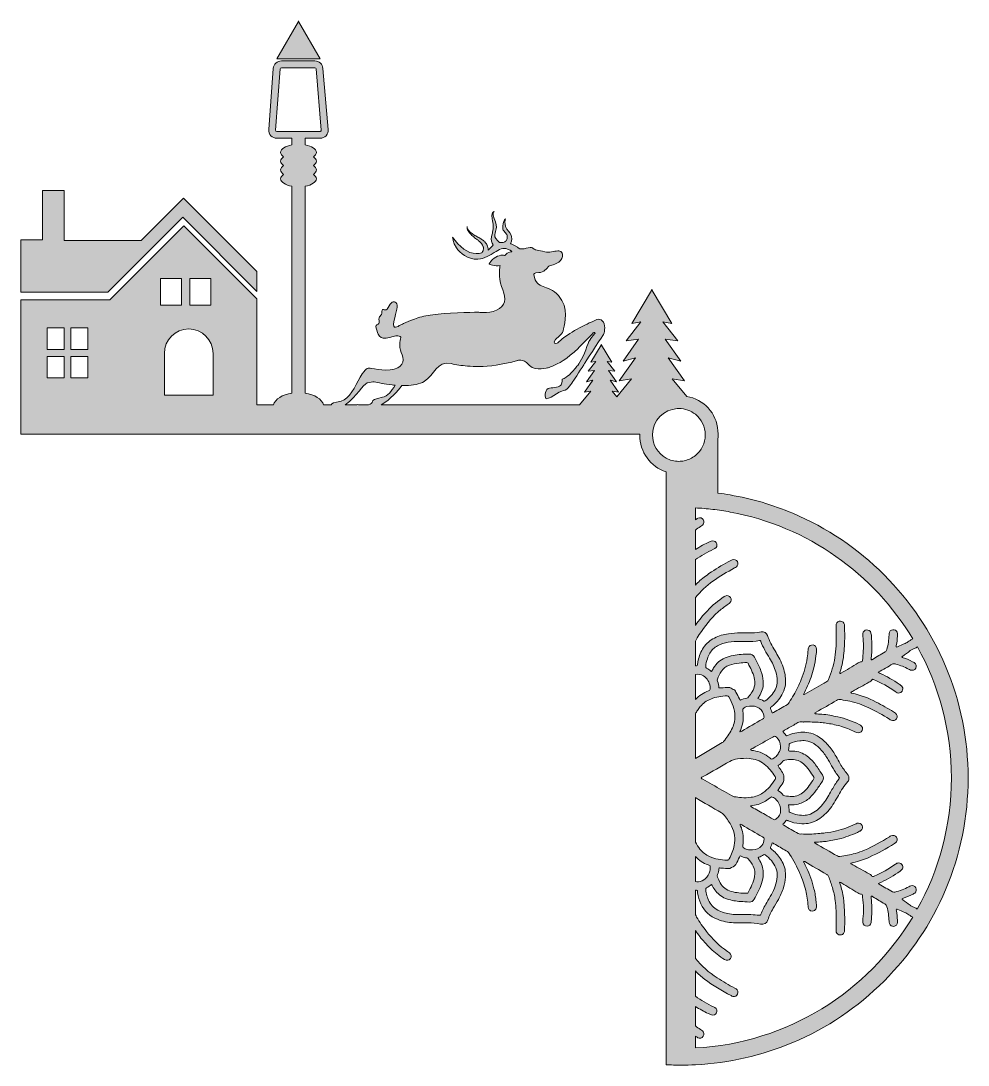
# Model space of a CAD drawing. Extents: x 170 to 2831, y -2966 to -34.
import ezdxf

# ---------------------------------------------------------------- set-up
doc = ezdxf.new("R2010")
doc.units = 0
doc.header["$MEASUREMENT"] = 0
doc.layers.add('Layer 1', color=7, linetype='Continuous')

# ---------------------------------------------------------------- blocks, each defined once
blk = doc.blocks.new('block 2')
at = {"layer": 'Layer 1', "true_color": 0xffffff}
h = blk.add_hatch(color=7, dxfattribs=at)
h.dxf.hatch_style = 2
h.paths.add_polyline_path([(950.3, -139.9), (1010.9, -139.9), (950.3, -35.1), (950.3, -33.8), (949.9, -34.5), (949.5, -33.8), (949.5, -35.1), (888.9, -139.9), (949.5, -139.9)])
h = blk.add_hatch(color=7, dxfattribs=at)
h.dxf.hatch_style = 2
edge = h.paths.add_edge_path()
edge.add_spline(control_points=[(2767.4, -1845.5), (2726.8, -1749.5), (2668.7, -1663.2), (2594.6, -1589.2), (2520.6, -1515.2), (2434.4, -1457), (2338.4, -1416.4), (2281.7, -1392.4), (2222.9, -1375.2), (2162.7, -1364.8), (2151.2, -1362.8), (2139.7, -1361.1), (2128.1, -1359.6), (2128.1, -1359.6), (2128.1, -1206.3), (2128.1, -1206.3), (2128.4, -1203), (2128.5, -1199.7), (2128.5, -1196.3), (2128.5, -1192.3), (2128.3, -1188.3), (2127.9, -1184.4), (2125, -1135.4), (2088, -1095.5), (2040.3, -1088.2), (2040.3, -1088.2), (2040.3, -1088.2), (2040.3, -1088.2), (2040.3, -1088.2), (1999.7, -1039.1), (1999.7, -1039.1), (1999.7, -1039.1), (2034.6, -1044.3), (2034.6, -1044.3), (2034.6, -1044.3), (1988.6, -980.3), (1988.6, -980.3), (1988.6, -980.3), (2023.6, -988.8), (2023.6, -988.8), (2023.6, -988.8), (1980, -927.4), (1980, -927.4), (1980, -927.4), (2015, -932.5), (2015, -932.5), (2015, -932.5), (1973.2, -878.8), (1973.2, -878.8), (1973.2, -878.8), (1998.8, -883.9), (1998.8, -883.9), (1998.8, -883.9), (1943.4, -791.2), (1943.4, -791.2), (1943.4, -791.2), (1943.4, -788.3), (1943.4, -788.3), (1943.4, -788.3), (1942.5, -789.7), (1942.5, -789.7), (1942.5, -789.7), (1941.7, -788.3), (1941.7, -788.3), (1941.7, -788.3), (1941.7, -791.2), (1941.7, -791.2), (1941.7, -791.2), (1886.2, -883.9), (1886.2, -883.9), (1886.2, -883.9), (1911.8, -878.8), (1911.8, -878.8), (1911.8, -878.8), (1870, -932.5), (1870, -932.5), (1870, -932.5), (1905, -927.4), (1905, -927.4), (1905, -927.4), (1861.5, -988.8), (1861.5, -988.8), (1861.5, -988.8), (1896.4, -980.3), (1896.4, -980.3), (1896.4, -980.3), (1850.4, -1044.3), (1850.4, -1044.3), (1850.4, -1044.3), (1885.3, -1039.1), (1885.3, -1039.1), (1885.3, -1039.1), (1843.8, -1089.2), (1843.8, -1089.2), (1843.8, -1089.2), (1830.7, -1073.3), (1830.7, -1073.3), (1830.7, -1073.3), (1848.9, -1076), (1848.9, -1076), (1848.9, -1076), (1824.9, -1042.6), (1824.9, -1042.6), (1824.9, -1042.6), (1843.1, -1047.1), (1843.1, -1047.1), (1843.1, -1047.1), (1820.4, -1015.1), (1820.4, -1015.1), (1820.4, -1015.1), (1838.7, -1017.7), (1838.7, -1017.7), (1838.7, -1017.7), (1816.9, -989.7), (1816.9, -989.7), (1816.9, -989.7), (1830.2, -992.4), (1830.2, -992.4), (1830.2, -992.4), (1801.3, -944.1), (1801.3, -944.1), (1801.3, -944.1), (1801.3, -942.6), (1801.3, -942.6), (1801.3, -942.6), (1800.9, -943.3), (1800.9, -943.3), (1800.9, -943.3), (1800.4, -942.6), (1800.4, -942.6), (1800.4, -942.6), (1800.4, -944.1), (1800.4, -944.1), (1800.4, -944.1), (1771.5, -992.4), (1771.5, -992.4), (1771.5, -992.4), (1784.9, -989.7), (1784.9, -989.7), (1784.9, -989.7), (1763.1, -1017.7), (1763.1, -1017.7), (1763.1, -1017.7), (1781.3, -1015.1), (1781.3, -1015.1), (1781.3, -1015.1), (1758.6, -1047.1), (1758.6, -1047.1), (1758.6, -1047.1), (1776.9, -1042.6), (1776.9, -1042.6), (1776.9, -1042.6), (1752.9, -1076), (1752.9, -1076), (1752.9, -1076), (1771.1, -1073.3), (1771.1, -1073.3), (1771.1, -1073.3), (1738.9, -1112), (1738.9, -1112), (1738.9, -1112), (1182.2, -1112), (1182.2, -1112), (1210.5, -1095.1), (1227.7, -1073), (1240.4, -1057.7), (1244.1, -1057.8), (1247.8, -1057.8), (1251.6, -1057.7), (1271.2, -1057.3), (1290.5, -1054.3), (1302.9, -1046.2), (1332.9, -1026.6), (1337.8, -988.2), (1378.9, -996.2), (1392.7, -998.9), (1407.4, -1001.6), (1424.5, -1003.1), (1434.6, -1004), (1445.5, -1004.5), (1457.5, -1004.3), (1457.5, -1004.3), (1457.6, -1004.3), (1457.6, -1004.3), (1486.1, -1003.8), (1520.9, -999.4), (1565.5, -987.5), (1565.5, -987.5), (1579.8, -979.9), (1596.8, -999.4), (1597.6, -1000.2), (1598.3, -1001), (1599.2, -1001.8), (1617, -1017.8), (1650.8, -1007.8), (1650.8, -1007.8), (1650.8, -1007.8), (1655.3, -1006.7), (1663.1, -1003.4), (1678.1, -997.2), (1705.2, -983), (1735.3, -953.3), (1738.2, -950.4), (1740.9, -947.7), (1743.4, -945.2), (1780.6, -908.1), (1778.2, -907.2), (1782.5, -909), (1785.5, -910.3), (1779.9, -913.5), (1773.1, -922.5), (1770, -926.8), (1766.5, -932.3), (1763.6, -939.5), (1754.6, -962.1), (1743.6, -991), (1734.2, -1001.4), (1731.5, -1004.3), (1728.7, -1007.9), (1725.4, -1011.8), (1725.4, -1011.8), (1725.4, -1011.8), (1725.4, -1011.8), (1717.1, -1021.7), (1706.3, -1033.4), (1690.5, -1040.2), (1690.5, -1040.2), (1691.6, -1048.3), (1687.8, -1055.2), (1683.9, -1062.1), (1667.1, -1063.4), (1655, -1064.7), (1642.9, -1066.1), (1640.6, -1087.4), (1644.7, -1093.9), (1648.8, -1100.3), (1682.9, -1072.6), (1694.4, -1072), (1705.9, -1071.3), (1719.7, -1047.4), (1719.7, -1047.4), (1719.7, -1047.4), (1740.1, -1017), (1751, -999.7), (1752.6, -997.2), (1754, -995), (1755.1, -993.2), (1763.6, -978.9), (1807, -913.9), (1807, -913.9), (1807, -913.9), (1809, -908.1), (1809.7, -900.7), (1810.3, -894), (1809.9, -885.9), (1806.2, -879.6), (1798.2, -866), (1785.7, -873.2), (1785.7, -873.2), (1785.7, -873.2), (1777.8, -876.6), (1766.7, -882), (1750.9, -889.5), (1728.5, -900.8), (1712.3, -911.4), (1684.7, -929.6), (1680.6, -936.8), (1676.7, -938.6), (1672.9, -940.5), (1662.4, -939.2), (1672.2, -928.4), (1682.1, -917.6), (1692.3, -914.9), (1694.5, -898.4), (1696.8, -881.8), (1711.1, -840.5), (1680.2, -805.1), (1649.3, -769.8), (1619.1, -792.8), (1611.1, -745.9), (1611.1, -745.9), (1610.2, -739.5), (1624.6, -740.3), (1639, -741), (1648.7, -727.4), (1650.1, -725.5), (1651.4, -723.7), (1653.6, -720.3), (1661.4, -719.4), (1669.2, -718.5), (1696.2, -707.6), (1691.1, -688.7), (1690.6, -686.5), (1689.7, -684.8), (1688.6, -683.5), (1686.1, -680.6), (1682.4, -679.6), (1678.1, -679.7), (1667.8, -679.8), (1653.7, -685.2), (1642.2, -682.1), (1623.7, -677.2), (1612.8, -677.7), (1607.3, -671.3), (1601.7, -664.8), (1579.4, -680.4), (1567, -670.9), (1566.2, -670.3), (1565.4, -669.7), (1564.7, -669.2), (1553.6, -661.2), (1545.7, -659.9), (1545.7, -659.9), (1549.9, -648.4), (1548.9, -640.7), (1547.3, -635.8), (1543.8, -625.2), (1535.6, -622.5), (1531.6, -611.3), (1528.5, -602.8), (1529.8, -594.5), (1531.1, -589.2), (1528.6, -592.5), (1523.7, -599.9), (1523.5, -610), (1523.4, -613.4), (1523.1, -617.2), (1525.2, -621.1), (1530.8, -631.4), (1538.3, -630), (1535.8, -644.7), (1535.2, -648.3), (1533.6, -650.8), (1531.6, -652.5), (1529.1, -654.7), (1525.8, -655.7), (1522.7, -656.1), (1518.3, -656.6), (1514.5, -655.9), (1514.5, -655.9), (1514.5, -655.9), (1503, -646), (1501.8, -640.4), (1501.6, -639.8), (1501.5, -639.2), (1501.5, -638.4), (1501.4, -637.1), (1501.5, -635.6), (1501.7, -634), (1502.3, -628.3), (1504.2, -621.4), (1505.1, -617.9), (1506.5, -612.8), (1506.4, -602.9), (1499.5, -588.5), (1492.9, -574.7), (1499.2, -569.4), (1499.7, -569), (1499.1, -569.2), (1489.3, -573), (1493.5, -590), (1497.1, -604.7), (1497.8, -614.4), (1495.1, -627.2), (1495, -628), (1494.8, -628.8), (1494.6, -629.6), (1494.2, -631.4), (1493.7, -633.3), (1493.2, -635.2), (1488.4, -652.4), (1492.9, -654.8), (1496.7, -662.8), (1494.4, -666.2), (1489.8, -672.1), (1482.5, -677.3), (1482.6, -672.5), (1481.6, -667.7), (1479.5, -663.5), (1479.3, -662.9), (1479, -662.4), (1478.6, -661.8), (1478.6, -661.8), (1477.6, -660.2), (1477.6, -660.2), (1477.6, -660.2), (1476.6, -658.6), (1476.6, -658.6), (1476.3, -658), (1475.8, -657.6), (1475.5, -657.1), (1475.5, -657.1), (1473.1, -654.3), (1473.1, -654.3), (1472.3, -653.4), (1471.4, -652.6), (1470.5, -651.8), (1469.6, -651), (1468.8, -650.2), (1467.9, -649.5), (1467.9, -649.5), (1465, -647.5), (1465, -647.5), (1464.1, -646.8), (1463.2, -646.1), (1462.2, -645.5), (1462.2, -645.5), (1459.3, -643.8), (1459.3, -643.8), (1457.3, -642.7), (1455.4, -641.6), (1453.5, -640.7), (1451.7, -639.7), (1449.8, -638.8), (1448, -637.7), (1444.3, -635.6), (1440.7, -633.4), (1437.4, -630.9), (1434, -628.4), (1430.8, -625.7), (1428.1, -622.5), (1426.7, -620.9), (1425.6, -619.2), (1424.7, -617.3), (1423.9, -615.4), (1423.3, -613.3), (1423.9, -611.2), (1423, -613.2), (1423.2, -615.5), (1423.8, -617.6), (1424.4, -619.7), (1425.4, -621.7), (1426.5, -623.6), (1428.9, -627.4), (1431.7, -630.8), (1434.9, -633.8), (1437.9, -636.9), (1441.3, -639.7), (1444.7, -642.5), (1446.4, -643.9), (1448.2, -645.1), (1449.9, -646.4), (1450.3, -646.7), (1450.7, -647), (1451.1, -647.3), (1451.3, -647.4), (1451.5, -647.5), (1451.6, -647.7), (1452.8, -648.5), (1453.9, -649.4), (1454.9, -650.3), (1461.3, -655.2), (1466.8, -661.4), (1468.7, -667.9), (1468.9, -668.4), (1469, -668.9), (1469.1, -669.4), (1469.7, -672.1), (1469.5, -674.8), (1469, -677.3), (1468.8, -678.1), (1468.5, -678.8), (1468.2, -679.5), (1467.9, -680.2), (1467.6, -681), (1467.2, -681.7), (1467, -682.1), (1466.7, -682.6), (1466.4, -683), (1466.3, -683.3), (1466.2, -683.4), (1466, -683.6), (1465.8, -684), (1465.6, -684.2), (1465.3, -684.5), (1465.2, -684.7), (1465.1, -684.8), (1465, -684.9), (1465, -684.9), (1464.9, -685.1), (1464.9, -685.1), (1464.8, -685.1), (1464.8, -685.1), (1464.8, -685.1), (1464.8, -685.1), (1464.9, -685.1), (1464.9, -685.1), (1460.5, -686.2), (1454.9, -687.2), (1448.9, -687.1), (1426.1, -686.7), (1400.8, -668.9), (1382.9, -640.7), (1382.9, -640.7), (1382.9, -656.7), (1393.4, -670.8), (1403.8, -684.9), (1423.7, -703.9), (1454.1, -703), (1462.9, -702.7), (1471.6, -699.7), (1479.9, -695.5), (1484.8, -693.1), (1489.6, -690.3), (1494.3, -687.5), (1508.9, -678.7), (1521.9, -670.1), (1532, -673.3), (1533.9, -673.8), (1535.6, -674.4), (1537.1, -674.9), (1550.4, -679.6), (1549.5, -681.5), (1549.5, -681.5), (1549.5, -681.5), (1541.9, -682.9), (1536.1, -686.4), (1533.7, -687.8), (1531.6, -689.6), (1530.5, -691.8), (1530.5, -691.8), (1530.5, -691.8), (1530.5, -691.8), (1530.4, -692.1), (1530.2, -692.3), (1530.1, -692.6), (1530.1, -692.6), (1529.6, -692.4), (1528.7, -692.2), (1526.1, -691.6), (1520.4, -690.8), (1513.2, -693), (1507.7, -694.6), (1501.4, -697.8), (1494.9, -704.1), (1491.7, -707.3), (1488.3, -711.3), (1485.1, -716.2), (1485.1, -716.2), (1501.6, -724), (1516, -721), (1516, -721), (1510.2, -754.5), (1520.3, -780), (1530.4, -805.4), (1535.7, -827.2), (1514.5, -841.6), (1493.3, -856), (1458.7, -852), (1456.8, -852), (1455, -852), (1383.9, -852.1), (1341.8, -857.1), (1320.2, -859.6), (1306.2, -861.5), (1290.3, -866), (1277.8, -869.7), (1264.2, -875), (1244.8, -883.8), (1241, -885.5), (1236.9, -887.3), (1232.7, -889.4), (1232.7, -889.4), (1210.9, -905.1), (1217.8, -877.5), (1224.7, -849.9), (1230.1, -831.4), (1224.2, -825.2), (1218.4, -819.1), (1208.3, -823.1), (1201.8, -838.7), (1195.2, -854.2), (1184.6, -835.8), (1184.4, -849.9), (1184.2, -864), (1173.8, -860.9), (1176.4, -876.1), (1179.1, -891.2), (1163.7, -881.4), (1168, -896.5), (1172.3, -911.6), (1175.6, -931.9), (1205.9, -922.5), (1236.1, -913.1), (1237.4, -921.9), (1237.4, -921.9), (1237.4, -921.9), (1230.6, -947.6), (1238.4, -964.8), (1246.1, -982), (1249.4, -1003.9), (1219, -1011.6), (1188.5, -1019.4), (1151.1, -1007.5), (1148.2, -1008.6), (1145.3, -1009.6), (1138.2, -1007.3), (1123.3, -1033.9), (1108.3, -1060.5), (1093, -1096.5), (1069.5, -1101.2), (1048.4, -1105.4), (1042.8, -1107.6), (1041.4, -1112), (1041.4, -1112), (1020.3, -1112), (1020.3, -1112), (1015.7, -1095.8), (995.2, -1082.8), (968.7, -1078.6), (968.7, -1078.6), (968.7, -498.1), (968.7, -498.1), (987, -494.7), (1000, -486.6), (1000, -477.1), (1000, -472.6), (997, -468.3), (991.8, -464.7), (997, -461.2), (1000, -456.9), (1000, -452.4), (1000, -447.8), (997, -443.6), (991.8, -440), (997, -436.4), (1000, -432.2), (1000, -427.6), (1000, -423.1), (997, -418.8), (991.8, -415.2), (997, -411.7), (1000, -407.4), (1000, -402.9), (1000, -393.4), (987, -385.3), (968.7, -381.9), (968.7, -381.9), (968.7, -363.4), (968.7, -363.4), (968.7, -363.4), (1010.4, -363.4), (1010.4, -363.4), (1016.8, -363.4), (1022.9, -360.7), (1027.2, -356.1), (1031.5, -351.4), (1033.6, -345.1), (1033.1, -338.7), (1033.1, -338.7), (1018.5, -167.1), (1018.5, -167.1), (1017.5, -155.3), (1007.8, -146.3), (995.9, -146.3), (995.9, -146.3), (901.7, -146.3), (901.7, -146.3), (889.8, -146.3), (879.9, -155.6), (879, -167.4), (879, -167.4), (866.6, -339), (866.6, -339), (866.1, -345.3), (868.3, -351.6), (872.6, -356.1), (876.9, -360.8), (883, -363.4), (889.3, -363.4), (889.3, -363.4), (931.2, -363.4), (931.2, -363.4), (931.2, -363.4), (931.2, -381.9), (931.2, -381.9), (912.8, -385.3), (899.8, -393.4), (899.8, -402.9), (899.8, -407.4), (902.9, -411.7), (908, -415.2), (902.9, -418.8), (899.8, -423.1), (899.8, -427.6), (899.8, -432.2), (902.9, -436.4), (908, -440), (902.9, -443.6), (899.8, -447.8), (899.8, -452.4), (899.8, -456.9), (902.9, -461.2), (908, -464.7), (902.9, -468.3), (899.8, -472.6), (899.8, -477.1), (899.8, -486.6), (912.8, -494.7), (931.2, -498.1), (931.2, -498.1), (931.2, -1078.6), (931.2, -1078.6), (904.6, -1082.8), (884.2, -1095.8), (879.5, -1112), (879.5, -1112), (833, -1112), (833, -1112), (833, -1112), (833, -814.6), (833, -814.6), (833, -814.6), (628, -609.5), (628, -609.5), (628, -609.5), (420.3, -817.2), (420.3, -817.2), (420.3, -817.2), (170.1, -817.2), (170.1, -817.2), (170.1, -817.2), (170.1, -1112), (170.1, -1112), (170.1, -1112), (170.1, -1124.3), (170.1, -1124.3), (170.1, -1124.3), (170.1, -1194.5), (170.1, -1194.5), (170.1, -1194.5), (1908.3, -1194.5), (1908.3, -1194.5), (1908.3, -1195.1), (1908.3, -1195.7), (1908.3, -1196.3), (1908.3, -1244.4), (1939.3, -1285.3), (1982.3, -1300.3), (1982.3, -1300.3), (1982.3, -1401.3), (1982.3, -1401.3), (1982.3, -1401.3), (1982.3, -1433.3), (1982.3, -1433.3), (1982.3, -1433.3), (1982.3, -1462.2), (1982.3, -1462.2), (1982.3, -1462.2), (1982.3, -1516.7), (1982.3, -1516.7), (1982.3, -1516.7), (1982.3, -1545.1), (1982.3, -1545.1), (1982.3, -1545.1), (1982.3, -1615.7), (1982.3, -1615.7), (1982.3, -1615.7), (1982.3, -1650.5), (1982.3, -1650.5), (1982.3, -1650.5), (1982.3, -1728.5), (1982.3, -1728.5), (1982.3, -1728.5), (1982.3, -1771.6), (1982.3, -1771.6), (1982.3, -1771.6), (1982.3, -1844.6), (1982.3, -1844.6), (1982.3, -1844.6), (1982.3, -1868.4), (1982.3, -1868.4), (1982.3, -1868.4), (1982.3, -1936.8), (1982.3, -1936.8), (1982.3, -1936.8), (1982.3, -1975.7), (1982.3, -1975.7), (1982.3, -1975.7), (1982.3, -2103.3), (1982.3, -2103.3), (1982.3, -2103.3), (1982.3, -2215.8), (1982.3, -2215.8), (1982.3, -2215.8), (1982.3, -2343.3), (1982.3, -2343.3), (1982.3, -2343.3), (1982.3, -2382.1), (1982.3, -2382.1), (1982.3, -2382.1), (1982.3, -2450.6), (1982.3, -2450.6), (1982.3, -2450.6), (1982.3, -2474.3), (1982.3, -2474.3), (1982.3, -2474.3), (1982.3, -2547.4), (1982.3, -2547.4), (1982.3, -2547.4), (1982.3, -2590.7), (1982.3, -2590.7), (1982.3, -2590.7), (1982.3, -2668.4), (1982.3, -2668.4), (1982.3, -2668.4), (1982.3, -2703.2), (1982.3, -2703.2), (1982.3, -2703.2), (1982.3, -2773.9), (1982.3, -2773.9), (1982.3, -2773.9), (1982.3, -2802.2), (1982.3, -2802.2), (1982.3, -2802.2), (1982.3, -2856.8), (1982.3, -2856.8), (1982.3, -2856.8), (1982.3, -2885.7), (1982.3, -2885.7), (1982.3, -2885.7), (1982.3, -2917.4), (1982.3, -2917.4), (1982.3, -2917.4), (1982.3, -2964.5), (1982.3, -2964.5), (1996.3, -2965.3), (2010.4, -2965.6), (2024.5, -2965.6), (2038, -2965.6), (2051.4, -2965.3), (2064.7, -2964.7), (2159.4, -2960), (2251.3, -2939.1), (2338.4, -2902.3), (2434.4, -2861.7), (2520.6, -2803.5), (2594.6, -2729.5), (2668.7, -2655.4), (2726.8, -2569.2), (2767.4, -2473.2), (2809.5, -2373.8), (2830.8, -2268.2), (2830.8, -2159.3), (2830.8, -2050.5), (2809.5, -1944.9), (2767.4, -1845.5)], knot_values=[0, 0, 0, 0, 1, 1, 1, 2, 2, 2, 3, 3, 3, 4, 4, 4, 5, 5, 5, 6, 6, 6, 7, 7, 7, 8, 8, 8, 9, 9, 9, 10, 10, 10, 11, 11, 11, 12, 12, 12, 13, 13, 13, 14, 14, 14, 15, 15, 15, 16, 16, 16, 17, 17, 17, 18, 18, 18, 19, 19, 19, 20, 20, 20, 21, 21, 21, 22, 22, 22, 23, 23, 23, 24, 24, 24, 25, 25, 25, 26, 26, 26, 27, 27, 27, 28, 28, 28, 29, 29, 29, 30, 30, 30, 31, 31, 31, 32, 32, 32, 33, 33, 33, 34, 34, 34, 35, 35, 35, 36, 36, 36, 37, 37, 37, 38, 38, 38, 39, 39, 39, 40, 40, 40, 41, 41, 41, 42, 42, 42, 43, 43, 43, 44, 44, 44, 45, 45, 45, 46, 46, 46, 47, 47, 47, 48, 48, 48, 49, 49, 49, 50, 50, 50, 51, 51, 51, 52, 52, 52, 53, 53, 53, 54, 54, 54, 55, 55, 55, 56, 56, 56, 57, 57, 57, 58, 58, 58, 59, 59, 59, 60, 60, 60, 61, 61, 61, 62, 62, 62, 63, 63, 63, 64, 64, 64, 65, 65, 65, 66, 66, 66, 67, 67, 67, 68, 68, 68, 69, 69, 69, 70, 70, 70, 71, 71, 71, 72, 72, 72, 73, 73, 73, 74, 74, 74, 75, 75, 75, 76, 76, 76, 77, 77, 77, 78, 78, 78, 79, 79, 79, 80, 80, 80, 81, 81, 81, 82, 82, 82, 83, 83, 83, 84, 84, 84, 85, 85, 85, 86, 86, 86, 87, 87, 87, 88, 88, 88, 89, 89, 89, 90, 90, 90, 91, 91, 91, 92, 92, 92, 93, 93, 93, 94, 94, 94, 95, 95, 95, 96, 96, 96, 97, 97, 97, 98, 98, 98, 99, 99, 99, 100, 100, 100, 101, 101, 101, 102, 102, 102, 103, 103, 103, 104, 104, 104, 105, 105, 105, 106, 106, 106, 107, 107, 107, 108, 108, 108, 109, 109, 109, 110, 110, 110, 111, 111, 111, 112, 112, 112, 113, 113, 113, 114, 114, 114, 115, 115, 115, 116, 116, 116, 117, 117, 117, 118, 118, 118, 119, 119, 119, 120, 120, 120, 121, 121, 121, 122, 122, 122, 123, 123, 123, 124, 124, 124, 125, 125, 125, 126, 126, 126, 127, 127, 127, 128, 128, 128, 129, 129, 129, 130, 130, 130, 131, 131, 131, 132, 132, 132, 133, 133, 133, 134, 134, 134, 135, 135, 135, 136, 136, 136, 137, 137, 137, 138, 138, 138, 139, 139, 139, 140, 140, 140, 141, 141, 141, 142, 142, 142, 143, 143, 143, 144, 144, 144, 145, 145, 145, 146, 146, 146, 147, 147, 147, 148, 148, 148, 149, 149, 149, 150, 150, 150, 151, 151, 151, 152, 152, 152, 153, 153, 153, 154, 154, 154, 155, 155, 155, 156, 156, 156, 157, 157, 157, 158, 158, 158, 159, 159, 159, 160, 160, 160, 161, 161, 161, 162, 162, 162, 163, 163, 163, 164, 164, 164, 165, 165, 165, 166, 166, 166, 167, 167, 167, 168, 168, 168, 169, 169, 169, 170, 170, 170, 171, 171, 171, 172, 172, 172, 173, 173, 173, 174, 174, 174, 175, 175, 175, 176, 176, 176, 177, 177, 177, 178, 178, 178, 179, 179, 179, 180, 180, 180, 181, 181, 181, 182, 182, 182, 183, 183, 183, 184, 184, 184, 185, 185, 185, 186, 186, 186, 187, 187, 187, 188, 188, 188, 189, 189, 189, 190, 190, 190, 191, 191, 191, 192, 192, 192, 193, 193, 193, 194, 194, 194, 195, 195, 195, 196, 196, 196, 197, 197, 197, 198, 198, 198, 199, 199, 199, 200, 200, 200, 201, 201, 201, 202, 202, 202, 203, 203, 203, 204, 204, 204, 205, 205, 205, 206, 206, 206, 207, 207, 207, 208, 208, 208, 209, 209, 209, 210, 210, 210, 211, 211, 211, 212, 212, 212, 213, 213, 213, 214, 214, 214, 215, 215, 215, 216, 216, 216, 217, 217, 217, 218, 218, 218, 219, 219, 219, 220, 220, 220, 221, 221, 221, 222, 222, 222, 223, 223, 223, 224, 224, 224, 225, 225, 225, 226, 226, 226, 227, 227, 227, 228, 228, 228, 229, 229, 229, 230, 230, 230, 231, 231, 231, 232, 232, 232, 233, 233, 233, 234, 234, 234, 235, 235, 235, 236, 236, 236, 237, 237, 237, 238, 238, 238, 239, 239, 239, 240, 240, 240, 241, 241, 241, 242, 242, 242, 243, 243, 243, 244, 244, 244, 245, 245, 245, 246, 246, 246, 247, 247, 247, 248, 248, 248, 249, 249, 249, 250, 250, 250, 251, 251, 251, 252, 252, 252, 253, 253, 253, 254, 254, 254, 255, 255, 255, 256, 256, 256, 257, 257, 257, 258, 258, 258, 259, 259, 259, 260, 260, 260, 261, 261, 261, 262, 262, 262, 263, 263, 263, 264, 264, 264, 265, 265, 265, 266, 266, 266, 267, 267, 267, 268, 268, 268, 269, 269, 269, 270, 270, 270, 271, 271, 271, 272, 272, 272, 273, 273, 273, 274, 274, 274, 275, 275, 275, 276, 276, 276, 277, 277, 277, 278, 278, 278, 279, 279, 279, 280, 280, 280, 281, 281, 281, 282, 282, 282, 282], degree=3, periodic=1)
edge = h.paths.add_edge_path()
edge.add_spline(control_points=[(889.3, -344.3), (887.9, -344.3), (887, -343.5), (886.6, -343.1), (886.2, -342.7), (885.6, -341.8), (885.7, -340.4), (885.7, -340.4), (898.1, -168.8), (898.1, -168.8), (898.3, -166.9), (899.8, -165.5), (901.7, -165.5), (901.7, -165.5), (995.9, -165.5), (995.9, -165.5), (997.8, -165.5), (999.3, -166.9), (999.5, -168.8), (999.5, -168.8), (1014, -340.4), (1014, -340.4), (1014.1, -341.7), (1013.4, -342.6), (1013.1, -343.1), (1012.7, -343.5), (1011.8, -344.3), (1010.4, -344.3), (1010.4, -344.3), (889.3, -344.3), (889.3, -344.3)], knot_values=[0, 0, 0, 0, 1, 1, 1, 2, 2, 2, 3, 3, 3, 4, 4, 4, 5, 5, 5, 6, 6, 6, 7, 7, 7, 8, 8, 8, 9, 9, 9, 10, 10, 10, 10], degree=3, periodic=1)
h.paths.add_polyline_path([(644.4, -756.9), (703.6, -756.9), (703.6, -831.9), (644.4, -831.9)])
edge = h.paths.add_edge_path()
edge.add_spline(control_points=[(641.6, -898.8), (679.4, -898.8), (710.1, -929.5), (710.1, -967.3), (710.1, -967.3), (710.1, -1084.2), (710.1, -1084.2), (710.1, -1084.2), (573.1, -1084.2), (573.1, -1084.2), (573.1, -1084.2), (573.1, -967.3), (573.1, -967.3), (573.1, -929.5), (603.8, -898.8), (641.6, -898.8)], knot_values=[0, 0, 0, 0, 1, 1, 1, 2, 2, 2, 3, 3, 3, 4, 4, 4, 5, 5, 5, 5], degree=3, periodic=1)
h.paths.add_polyline_path([(562.5, -756.9), (621.7, -756.9), (621.7, -831.9), (562.5, -831.9)])
h.paths.add_polyline_path([(310.1, -895.9), (357.9, -895.9), (357.9, -956.6), (310.1, -956.6)])
h.paths.add_polyline_path([(310.1, -975.7), (357.9, -975.7), (357.9, -1036.4), (310.1, -1036.4)])
h.paths.add_polyline_path([(243.9, -895.9), (291.7, -895.9), (291.7, -956.6), (243.9, -956.6)])
h.paths.add_polyline_path([(243.9, -975.7), (291.7, -975.7), (291.7, -1036.4), (243.9, -1036.4)])
edge = h.paths.add_edge_path()
edge.add_spline(control_points=[(2162.7, -1412.7), (2380.2, -1452.9), (2565.4, -1586), (2675.6, -1769.2), (2674.2, -1769.5), (2672.8, -1770), (2671.5, -1770.8), (2668.9, -1772.3), (2666.5, -1774), (2664.2, -1775.8), (2661, -1778.3), (2657.5, -1780.1), (2653.8, -1781.7), (2646.6, -1784.7), (2639.5, -1787.9), (2632.3, -1791), (2631.3, -1791.4), (2630.3, -1792.5), (2628.8, -1791.3), (2628.9, -1790.2), (2628.9, -1788.9), (2629.1, -1787.7), (2630.9, -1779), (2631.5, -1770.2), (2632.4, -1761.4), (2632.6, -1758.9), (2632.7, -1756.3), (2632.5, -1753.8), (2632.3, -1748.5), (2628.4, -1744.1), (2623.4, -1743.2), (2617.4, -1742.1), (2612.2, -1744.8), (2610, -1750.2), (2609.1, -1752.6), (2609, -1755.1), (2608.8, -1757.7), (2608.1, -1771.6), (2606.2, -1785.3), (2602.5, -1798.8), (2601.7, -1801.8), (2600.3, -1803.9), (2597.5, -1805.6), (2585.6, -1812.4), (2573.9, -1819.5), (2562.2, -1826.5), (2561.4, -1827), (2560.7, -1827.4), (2560, -1827.7), (2558.8, -1828.3), (2558, -1827.7), (2558.1, -1826.3), (2558.2, -1824.8), (2558.4, -1823.4), (2558.5, -1821.9), (2559.1, -1815.6), (2559.9, -1809.3), (2560.2, -1803), (2560.7, -1788.3), (2560.2, -1773.5), (2559, -1758.8), (2558.8, -1756.7), (2558.5, -1754.6), (2558, -1752.6), (2556.6, -1746.2), (2550.5, -1743.3), (2545.8, -1743.7), (2540, -1744.1), (2535.6, -1748.4), (2535.1, -1754.2), (2535, -1755.9), (2535.1, -1757.6), (2535.2, -1759.3), (2535.6, -1764.5), (2536.1, -1769.8), (2536.4, -1775), (2537.3, -1793.4), (2536.4, -1811.7), (2533.9, -1829.9), (2533.6, -1832.5), (2533.5, -1832.8), (2531, -1833), (2527.6, -1833.1), (2524.9, -1834.7), (2522.2, -1836.3), (2506, -1846.1), (2489.7, -1855.8), (2473.4, -1865.5), (2472.5, -1866), (2471.6, -1867.5), (2470, -1866), (2470.5, -1864.3), (2471, -1862.5), (2471.5, -1860.8), (2473.3, -1854.5), (2475.3, -1848.3), (2476.8, -1841.9), (2480.7, -1824.6), (2482.5, -1807), (2483.3, -1789.3), (2484.3, -1770.4), (2484.4, -1751.4), (2483.6, -1732.5), (2483.5, -1731.2), (2483.5, -1729.9), (2483.3, -1728.7), (2482.4, -1723.2), (2478, -1719.2), (2472.5, -1718.9), (2466.3, -1718.6), (2461.9, -1721.8), (2460.3, -1727.7), (2459.9, -1729.3), (2459.8, -1731), (2460, -1732.7), (2460.1, -1735), (2460.2, -1737.3), (2460.2, -1739.6), (2460.6, -1756.1), (2460.4, -1772.5), (2459.7, -1788.9), (2458.7, -1810.7), (2455.9, -1832.1), (2449.2, -1852.9), (2446, -1863.1), (2442.7, -1873.4), (2438.5, -1883.3), (2437.4, -1885.7), (2436, -1887.5), (2433.6, -1888.8), (2430.4, -1890.5), (2427.4, -1892.4), (2424.3, -1894.2), (2407, -1904.2), (2389.7, -1914.2), (2372.4, -1924.3), (2371.3, -1924.9), (2370.2, -1926.1), (2368.4, -1925.4), (2372.2, -1917.1), (2375.9, -1909.1), (2379.7, -1901.2), (2387.4, -1884.9), (2392.5, -1867.8), (2397.4, -1850.5), (2400.5, -1839.4), (2402, -1827.8), (2403.5, -1816.3), (2404.3, -1810.1), (2404.8, -1803.8), (2405, -1797.5), (2405.1, -1791.5), (2400.8, -1786.8), (2395.2, -1786.1), (2388.7, -1785.3), (2383.9, -1788.2), (2382.1, -1794.3), (2381.6, -1795.9), (2381.3, -1797.6), (2381.2, -1799.3), (2380.9, -1807), (2379.7, -1814.7), (2378.8, -1822.5), (2376.2, -1843.3), (2369.7, -1863.2), (2362, -1882.6), (2356, -1897.6), (2349.1, -1912.3), (2340.9, -1926.3), (2336.8, -1933.4), (2332.3, -1940.4), (2328.4, -1947.6), (2327.1, -1950), (2325.6, -1951.6), (2323.4, -1952.9), (2310.3, -1960.5), (2297.2, -1968.2), (2284.1, -1975.8), (2283, -1976.4), (2282, -1977.3), (2280.2, -1976.9), (2279, -1972.6), (2277.5, -1968.3), (2275.5, -1964.2), (2275, -1963), (2275.3, -1962.1), (2276.2, -1961.4), (2277.4, -1960.5), (2278.5, -1959.6), (2279.7, -1958.7), (2291.1, -1949.7), (2300.4, -1938.9), (2307.6, -1926.3), (2311.9, -1918.8), (2315.2, -1910.8), (2316.7, -1902.2), (2319, -1889.8), (2318.3, -1877.5), (2315.8, -1865.2), (2312.6, -1849.6), (2306.8, -1835), (2299.2, -1821), (2295.7, -1814.8), (2292.1, -1808.6), (2288.5, -1802.4), (2280.2, -1788.7), (2272.6, -1774.7), (2267.5, -1759.4), (2265.1, -1752.1), (2256.8, -1747.6), (2249.3, -1749.1), (2237.1, -1751.5), (2224.7, -1752.6), (2212.3, -1752.3), (2205.5, -1752.2), (2198.8, -1752.3), (2192, -1752.2), (2180.4, -1752.1), (2168.9, -1752.8), (2157.4, -1754.5), (2143.8, -1756.6), (2130.7, -1760.3), (2118.4, -1766.5), (2105.9, -1772.8), (2095.4, -1781.4), (2087.8, -1793.2), (2080.5, -1804.5), (2075.1, -1816.5), (2072.4, -1829.7), (2071.6, -1833.8), (2071, -1838), (2070.3, -1842.2), (2070.1, -1843.6), (2069.2, -1844.2), (2067.8, -1844.4), (2066.8, -1844.6), (2065.7, -1844.8), (2064.7, -1845), (2064.7, -1845), (2064.7, -1775.1), (2064.7, -1775.1), (2078.8, -1750.5), (2095.1, -1727.5), (2114.6, -1706.8), (2119.8, -1701.3), (2125.2, -1696), (2131, -1691), (2139.4, -1684), (2148, -1677.2), (2157.1, -1671.1), (2158.6, -1670), (2160.2, -1669), (2161.6, -1667.7), (2166, -1663.6), (2166.7, -1657.6), (2163.5, -1652.8), (2160.2, -1647.8), (2154, -1646), (2148.5, -1648.6), (2147.6, -1649.1), (2146.7, -1649.7), (2145.8, -1650.3), (2128.7, -1661.9), (2112.4, -1674.5), (2098.3, -1689.8), (2086.4, -1702.6), (2074.8, -1715.7), (2065.3, -1730.5), (2065.1, -1730.8), (2064.9, -1731.1), (2064.7, -1731.3), (2064.7, -1731.3), (2064.7, -1653.1), (2064.7, -1653.1), (2079.2, -1635.7), (2095.1, -1619.8), (2113.9, -1606.8), (2133.5, -1593.2), (2153.9, -1581), (2174.9, -1569.8), (2176.6, -1568.9), (2178.3, -1568.1), (2179.8, -1566.9), (2184.3, -1563.3), (2185.5, -1557), (2182.8, -1552.1), (2180, -1546.9), (2173, -1544.4), (2168.1, -1546.9), (2166.9, -1547.6), (2165.5, -1548.1), (2164.2, -1548.8), (2145.6, -1558.7), (2127.4, -1569.3), (2109.8, -1581), (2098.6, -1588.5), (2087.7, -1596.4), (2077.6, -1605.4), (2073.1, -1609.4), (2068.9, -1613.6), (2064.7, -1618), (2064.7, -1618), (2064.7, -1546.5), (2064.7, -1546.5), (2080.6, -1535.2), (2097.5, -1525.5), (2115.3, -1517.3), (2116.8, -1516.6), (2118.4, -1516), (2119.8, -1515.1), (2124.3, -1512.1), (2126.3, -1506.8), (2124.7, -1501.9), (2123, -1496.7), (2118.6, -1493.7), (2113.2, -1493.7), (2110.6, -1493.7), (2108.3, -1494.6), (2106, -1495.7), (2091.8, -1502.3), (2077.9, -1509.6), (2064.7, -1518.1), (2064.7, -1518.1), (2064.7, -1463.7), (2064.7, -1463.7), (2069.3, -1460.2), (2074.1, -1456.8), (2078.9, -1453.5), (2080.8, -1452.2), (2082.8, -1451), (2084.6, -1449.5), (2089.3, -1445.5), (2090.2, -1439.2), (2086.9, -1434.2), (2084.2, -1430.2), (2078.3, -1426.9), (2071.8, -1430.1), (2070.3, -1430.8), (2068.9, -1431.8), (2067.5, -1432.7), (2066.6, -1433.4), (2065.7, -1434), (2064.7, -1434.7), (2064.7, -1434.7), (2064.7, -1401.2), (2064.7, -1401.2), (2081.2, -1402), (2097.4, -1403.4), (2113.5, -1405.3), (2130.1, -1407.2), (2146.5, -1409.7), (2162.7, -1412.7)], knot_values=[0, 0, 0, 0, 1, 1, 1, 2, 2, 2, 3, 3, 3, 4, 4, 4, 5, 5, 5, 6, 6, 6, 7, 7, 7, 8, 8, 8, 9, 9, 9, 10, 10, 10, 11, 11, 11, 12, 12, 12, 13, 13, 13, 14, 14, 14, 15, 15, 15, 16, 16, 16, 17, 17, 17, 18, 18, 18, 19, 19, 19, 20, 20, 20, 21, 21, 21, 22, 22, 22, 23, 23, 23, 24, 24, 24, 25, 25, 25, 26, 26, 26, 27, 27, 27, 28, 28, 28, 29, 29, 29, 30, 30, 30, 31, 31, 31, 32, 32, 32, 33, 33, 33, 34, 34, 34, 35, 35, 35, 36, 36, 36, 37, 37, 37, 38, 38, 38, 39, 39, 39, 40, 40, 40, 41, 41, 41, 42, 42, 42, 43, 43, 43, 44, 44, 44, 45, 45, 45, 46, 46, 46, 47, 47, 47, 48, 48, 48, 49, 49, 49, 50, 50, 50, 51, 51, 51, 52, 52, 52, 53, 53, 53, 54, 54, 54, 55, 55, 55, 56, 56, 56, 57, 57, 57, 58, 58, 58, 59, 59, 59, 60, 60, 60, 61, 61, 61, 62, 62, 62, 63, 63, 63, 64, 64, 64, 65, 65, 65, 66, 66, 66, 67, 67, 67, 68, 68, 68, 69, 69, 69, 70, 70, 70, 71, 71, 71, 72, 72, 72, 73, 73, 73, 74, 74, 74, 75, 75, 75, 76, 76, 76, 77, 77, 77, 78, 78, 78, 79, 79, 79, 80, 80, 80, 81, 81, 81, 82, 82, 82, 83, 83, 83, 84, 84, 84, 85, 85, 85, 86, 86, 86, 87, 87, 87, 88, 88, 88, 89, 89, 89, 90, 90, 90, 91, 91, 91, 92, 92, 92, 93, 93, 93, 94, 94, 94, 95, 95, 95, 96, 96, 96, 97, 97, 97, 98, 98, 98, 99, 99, 99, 100, 100, 100, 101, 101, 101, 102, 102, 102, 103, 103, 103, 104, 104, 104, 105, 105, 105, 106, 106, 106, 107, 107, 107, 108, 108, 108, 109, 109, 109, 110, 110, 110, 111, 111, 111, 112, 112, 112, 113, 113, 113, 114, 114, 114, 115, 115, 115, 116, 116, 116, 117, 117, 117, 117], degree=3, periodic=1)
edge = h.paths.add_edge_path()
edge.add_spline(control_points=[(2327.7, -2066.4), (2327.6, -2064.7), (2328.3, -2063.6), (2329.9, -2063), (2338.8, -2059.2), (2347.9, -2055.9), (2357.7, -2055.2), (2363.4, -2054.8), (2369, -2054.2), (2374.7, -2054.9), (2382.9, -2056), (2390.2, -2058.7), (2397.1, -2062.9), (2405.5, -2068), (2412.6, -2074.5), (2419, -2081.9), (2426.3, -2090.1), (2432.6, -2099.1), (2438, -2108.6), (2442.1, -2116), (2446.4, -2123.2), (2450.5, -2130.6), (2455.5, -2139.4), (2461, -2147.8), (2467.3, -2155.8), (2467.8, -2156.5), (2468.3, -2157.1), (2468.9, -2157.8), (2469.8, -2158.9), (2469.9, -2160), (2469, -2161.2), (2466.4, -2164.5), (2463.8, -2167.8), (2461.3, -2171.3), (2454.9, -2180.2), (2449.8, -2189.8), (2444.3, -2199.3), (2440.9, -2205.1), (2437.6, -2211.1), (2434.1, -2216.8), (2426.5, -2229.1), (2417.6, -2240.2), (2406.4, -2249.4), (2400.9, -2254), (2394.9, -2257.9), (2388.2, -2260.7), (2383.5, -2262.6), (2378.6, -2263.8), (2373.5, -2264.2), (2358.8, -2265.3), (2344.7, -2262.5), (2331.1, -2256.6), (2328.7, -2255.6), (2327.3, -2254.3), (2327.7, -2251.4), (2328.4, -2246.2), (2326.6, -2241), (2326.4, -2234.9), (2330.5, -2234.9), (2333.8, -2234.9), (2337.1, -2234.9), (2344.4, -2235), (2351.4, -2233.6), (2358.3, -2231.5), (2369, -2228.3), (2378.1, -2222.4), (2386.2, -2214.8), (2393, -2208.5), (2399.1, -2201.5), (2404.4, -2193.9), (2410.2, -2185.4), (2416, -2176.8), (2421.6, -2168.1), (2425.2, -2162.5), (2425.2, -2156.5), (2421.5, -2150.8), (2415.3, -2141.3), (2409.3, -2131.6), (2402.5, -2122.5), (2395.6, -2113.4), (2388, -2105), (2378.8, -2098), (2367, -2089.1), (2353.7, -2084.7), (2338.9, -2084.2), (2335.8, -2084.1), (2332.6, -2084.3), (2329.4, -2084.2), (2326.6, -2084.2), (2326.2, -2083.8), (2326.6, -2080.8), (2327.3, -2076), (2328, -2071.2), (2327.7, -2066.4)], knot_values=[0, 0, 0, 0, 1, 1, 1, 2, 2, 2, 3, 3, 3, 4, 4, 4, 5, 5, 5, 6, 6, 6, 7, 7, 7, 8, 8, 8, 9, 9, 9, 10, 10, 10, 11, 11, 11, 12, 12, 12, 13, 13, 13, 14, 14, 14, 15, 15, 15, 16, 16, 16, 17, 17, 17, 18, 18, 18, 19, 19, 19, 20, 20, 20, 21, 21, 21, 22, 22, 22, 23, 23, 23, 24, 24, 24, 25, 25, 25, 26, 26, 26, 27, 27, 27, 28, 28, 28, 29, 29, 29, 30, 30, 30, 31, 31, 31, 31], degree=3, periodic=1)
edge = h.paths.add_edge_path()
edge.add_spline(control_points=[(2335.7, -2107.5), (2348.1, -2107.7), (2359.2, -2111.5), (2368.5, -2120), (2374.5, -2125.5), (2379.8, -2131.4), (2384.4, -2137.9), (2388.9, -2144.3), (2393.1, -2150.9), (2397.4, -2157.3), (2398.3, -2158.6), (2398.6, -2159.9), (2397.6, -2161.3), (2389.3, -2174.5), (2380.9, -2187.6), (2369.3, -2198.3), (2359.9, -2206.9), (2348.9, -2211.3), (2336.1, -2211.3), (2329.4, -2211.3), (2322.7, -2210.7), (2316, -2209.7), (2314.3, -2209.4), (2312.7, -2208.9), (2311.6, -2207.5), (2307.5, -2202.1), (2302.3, -2197.8), (2296.7, -2194.2), (2297, -2192.2), (2298.3, -2191.1), (2299.3, -2189.8), (2303.4, -2183.9), (2307.5, -2178.1), (2310.9, -2171.8), (2312.8, -2168.4), (2314.2, -2165), (2313.2, -2161), (2312.9, -2160), (2312.9, -2158.9), (2313.2, -2157.9), (2314, -2154.3), (2313, -2151.2), (2311.4, -2148.2), (2308.6, -2142.7), (2305.2, -2137.7), (2301.7, -2132.7), (2300, -2130.3), (2298.3, -2127.9), (2296.8, -2125.7), (2297, -2124.5), (2297.6, -2124), (2298.4, -2123.6), (2303.1, -2120.7), (2307.1, -2117), (2310.6, -2112.7), (2312.1, -2110.8), (2313.8, -2109.8), (2316.3, -2109.4), (2322.8, -2108.4), (2329.2, -2107.4), (2335.7, -2107.5)], knot_values=[0, 0, 0, 0, 1, 1, 1, 2, 2, 2, 3, 3, 3, 4, 4, 4, 5, 5, 5, 6, 6, 6, 7, 7, 7, 8, 8, 8, 9, 9, 9, 10, 10, 10, 11, 11, 11, 12, 12, 12, 13, 13, 13, 14, 14, 14, 15, 15, 15, 16, 16, 16, 17, 17, 17, 18, 18, 18, 19, 19, 19, 20, 20, 20, 20], degree=3, periodic=1)
edge = h.paths.add_edge_path()
edge.add_spline(control_points=[(2198, -1971.4), (2197.8, -1970.4), (2197.8, -1969.3), (2197.6, -1968.3), (2197.3, -1966.4), (2197.9, -1965.1), (2199.5, -1964), (2202.6, -1961.8), (2205.8, -1959.8), (2209.6, -1959), (2219.2, -1956.9), (2228.7, -1956.3), (2238, -1960.4), (2246.9, -1964.3), (2253.6, -1970.4), (2256.4, -1980), (2256.9, -1981.8), (2257.3, -1983.7), (2257.4, -1985.6), (2257.9, -1991), (2257.7, -1991.3), (2252.9, -1994.1), (2233.7, -2005.4), (2214.4, -2016.6), (2195.2, -2027.9), (2193.8, -2028.7), (2192.3, -2029.4), (2190.8, -2030.1), (2190.6, -2029.9), (2190.3, -2029.6), (2190, -2029.3), (2190.8, -2027.3), (2191.6, -2025.4), (2192.3, -2023.5), (2199, -2006.6), (2200.9, -1989.3), (2198, -1971.4)], knot_values=[0, 0, 0, 0, 1, 1, 1, 2, 2, 2, 3, 3, 3, 4, 4, 4, 5, 5, 5, 6, 6, 6, 7, 7, 7, 8, 8, 8, 9, 9, 9, 10, 10, 10, 11, 11, 11, 12, 12, 12, 12], degree=3, periodic=1)
edge = h.paths.add_edge_path()
edge.add_spline(control_points=[(2224.2, -1917.4), (2221.1, -1922.4), (2217.6, -1927.1), (2214, -1931.8), (2212.6, -1933.6), (2211, -1934.8), (2208.8, -1935.1), (2202.4, -1935.8), (2196.6, -1938.2), (2191.1, -1941), (2189.3, -1940.4), (2189.1, -1938.8), (2188.5, -1937.6), (2185.5, -1931.1), (2182.5, -1924.6), (2178.8, -1918.4), (2176.6, -1914.7), (2174.1, -1911.4), (2169.8, -1910.2), (2169.2, -1910), (2168.6, -1909.7), (2168.1, -1909.3), (2164.3, -1905.6), (2159.6, -1905.2), (2154.6, -1905.2), (2146.8, -1905.2), (2139.1, -1906.6), (2130.8, -1906.7), (2130.2, -1899.8), (2129.2, -1893.4), (2126.7, -1887.3), (2126, -1885.6), (2126.2, -1884), (2126.8, -1882.4), (2129.8, -1874.5), (2133.1, -1866.8), (2138, -1859.8), (2143.5, -1851.9), (2150.8, -1846.1), (2160.1, -1842.7), (2169, -1839.4), (2178.3, -1837.6), (2187.7, -1836.8), (2194.8, -1836.3), (2201.9, -1835.2), (2209.1, -1835.4), (2210.7, -1835.5), (2212, -1835.9), (2212.7, -1837.4), (2219.5, -1850.5), (2226.2, -1863.6), (2230, -1878), (2233.6, -1892), (2231.7, -1905), (2224.2, -1917.4)], knot_values=[0, 0, 0, 0, 1, 1, 1, 2, 2, 2, 3, 3, 3, 4, 4, 4, 5, 5, 5, 6, 6, 6, 7, 7, 7, 8, 8, 8, 9, 9, 9, 10, 10, 10, 11, 11, 11, 12, 12, 12, 13, 13, 13, 14, 14, 14, 15, 15, 15, 16, 16, 16, 17, 17, 17, 18, 18, 18, 18], degree=3, periodic=1)
edge = h.paths.add_edge_path()
edge.add_spline(control_points=[(2153.9, -1928.9), (2156.1, -1928.8), (2157.8, -1929.3), (2159.1, -1931.5), (2168.7, -1948.4), (2175, -1966.3), (2175.8, -1985.9), (2176.3, -1999.2), (2172.3, -2011.6), (2166.6, -2023.5), (2160.7, -2035.8), (2152.6, -2046.5), (2144.1, -2057), (2143, -2058.3), (2141.7, -2059.3), (2140.2, -2060.2), (2115.1, -2074.9), (2089.9, -2089.7), (2064.7, -2104.4), (2064.7, -2104.4), (2064.7, -1979.3), (2064.7, -1979.3), (2066.5, -1976), (2068.4, -1972.9), (2070.5, -1969.8), (2073, -1966.1), (2075.6, -1962.5), (2078.4, -1959.1), (2086.4, -1949.6), (2096, -1942.4), (2107.7, -1937.8), (2122.5, -1931.8), (2137.9, -1929.2), (2153.9, -1928.9)], knot_values=[0, 0, 0, 0, 1, 1, 1, 2, 2, 2, 3, 3, 3, 4, 4, 4, 5, 5, 5, 6, 6, 6, 7, 7, 7, 8, 8, 8, 9, 9, 9, 10, 10, 10, 11, 11, 11, 11], degree=3, periodic=1)
edge = h.paths.add_edge_path()
edge.add_spline(control_points=[(2064.7, -2214.6), (2089.2, -2228.9), (2113.6, -2243.3), (2138.1, -2257.5), (2141.4, -2259.5), (2144.1, -2261.9), (2146.5, -2264.9), (2154, -2274.3), (2161, -2284), (2166.3, -2294.9), (2170.3, -2303.3), (2173.5, -2311.9), (2175, -2321.1), (2176.5, -2330.4), (2175.6, -2339.6), (2173.9, -2348.7), (2171.3, -2362.1), (2166.2, -2374.5), (2159.7, -2386.4), (2158.3, -2389.1), (2156.5, -2390.4), (2153.3, -2390.2), (2136.6, -2389.5), (2120.2, -2386.9), (2104.8, -2380), (2094, -2375.2), (2085.1, -2368.1), (2077.6, -2359), (2072.7, -2352.9), (2068.4, -2346.5), (2064.7, -2339.7), (2064.7, -2339.7), (2064.7, -2214.6), (2064.7, -2214.6)], knot_values=[0, 0, 0, 0, 1, 1, 1, 2, 2, 2, 3, 3, 3, 4, 4, 4, 5, 5, 5, 6, 6, 6, 7, 7, 7, 8, 8, 8, 9, 9, 9, 10, 10, 10, 11, 11, 11, 11], degree=3, periodic=1)
edge = h.paths.add_edge_path()
edge.add_spline(control_points=[(2127, -2430.9), (2129.1, -2425.6), (2130.2, -2420), (2130.5, -2414.3), (2130.6, -2412.6), (2131.2, -2412), (2132.9, -2412.2), (2134.8, -2412.3), (2136.6, -2412.8), (2138.5, -2412.9), (2145.6, -2413.1), (2152.8, -2413.3), (2159.9, -2413.4), (2160.6, -2413.4), (2161.3, -2413.5), (2161.8, -2413.2), (2167.6, -2410), (2174.2, -2408.1), (2178, -2402), (2182, -2395.5), (2185.2, -2388.6), (2188.4, -2381.8), (2189, -2380.5), (2189.2, -2378.9), (2190.9, -2378), (2192.3, -2378.6), (2193.7, -2379.3), (2195.2, -2380), (2199.6, -2382.1), (2204.3, -2383.3), (2209.1, -2384), (2210.9, -2384.3), (2212.2, -2385.1), (2213.3, -2386.5), (2218.5, -2392.8), (2223.4, -2399.4), (2227, -2406.8), (2231.5, -2416.2), (2233, -2426), (2231, -2436.3), (2229.3, -2444.4), (2226.8, -2452.1), (2223.5, -2459.7), (2220.4, -2466.8), (2216.9, -2473.7), (2213.2, -2480.6), (2212.4, -2482.2), (2211.5, -2483.4), (2209.4, -2483.3), (2194.5, -2483.1), (2179.7, -2482.1), (2165.2, -2478), (2151.4, -2474.1), (2141.3, -2466.1), (2134.5, -2453.6), (2131.7, -2448.4), (2129.3, -2443), (2127.1, -2437.6), (2126.2, -2435.3), (2126, -2433.2), (2127, -2430.9)], knot_values=[0, 0, 0, 0, 1, 1, 1, 2, 2, 2, 3, 3, 3, 4, 4, 4, 5, 5, 5, 6, 6, 6, 7, 7, 7, 8, 8, 8, 9, 9, 9, 10, 10, 10, 11, 11, 11, 12, 12, 12, 13, 13, 13, 14, 14, 14, 15, 15, 15, 16, 16, 16, 17, 17, 17, 18, 18, 18, 19, 19, 19, 20, 20, 20, 20], degree=3, periodic=1)
edge = h.paths.add_edge_path()
edge.add_spline(control_points=[(2225, -2361.6), (2220.2, -2361.8), (2215.3, -2361.4), (2210.6, -2360.3), (2206.4, -2359.4), (2202.8, -2357.4), (2199.3, -2354.9), (2197.8, -2353.8), (2197.3, -2352.4), (2197.6, -2350.6), (2198.3, -2346.2), (2198.9, -2341.8), (2199.1, -2337.4), (2200, -2322.5), (2197.5, -2308.1), (2191.8, -2294.3), (2191.2, -2292.8), (2190.7, -2291.1), (2190.2, -2289.5), (2190.2, -2289.4), (2190.4, -2289.2), (2190.6, -2288.9), (2192.3, -2289), (2193.6, -2290.1), (2195, -2291), (2214.4, -2302.3), (2233.8, -2313.7), (2253.2, -2325.1), (2253.7, -2325.4), (2254.2, -2325.8), (2254.8, -2326), (2256.7, -2327), (2257.5, -2328.4), (2257.5, -2330.6), (2257.6, -2337.6), (2255.5, -2343.9), (2251, -2349.2), (2244.2, -2357.1), (2235.4, -2361.1), (2225, -2361.6)], knot_values=[0, 0, 0, 0, 1, 1, 1, 2, 2, 2, 3, 3, 3, 4, 4, 4, 5, 5, 5, 6, 6, 6, 7, 7, 7, 8, 8, 8, 9, 9, 9, 10, 10, 10, 11, 11, 11, 12, 12, 12, 13, 13, 13, 13], degree=3, periodic=1)
edge = h.paths.add_edge_path()
edge.add_spline(control_points=[(2194.1, -2214.5), (2187.4, -2214), (2180.7, -2213), (2174.1, -2212.1), (2171.3, -2211.8), (2168.9, -2210.3), (2166.5, -2208.9), (2148.4, -2198.6), (2130.3, -2188.4), (2112.2, -2178.1), (2103.4, -2173.1), (2094.7, -2168.1), (2085.9, -2163.1), (2084.1, -2162.1), (2082.3, -2161), (2080.5, -2159.9), (2081.9, -2157.5), (2084.2, -2156.8), (2086.2, -2155.7), (2111.2, -2141.5), (2136.4, -2127.4), (2161.3, -2112.9), (2168.2, -2108.9), (2175.3, -2106.7), (2183.2, -2105.7), (2194, -2104.3), (2204.9, -2103.8), (2215.9, -2104.7), (2231.5, -2106), (2245.8, -2110.8), (2258.3, -2120.7), (2270.5, -2130.4), (2280.3, -2142.1), (2288.4, -2155.3), (2290.1, -2158.2), (2290.3, -2160.5), (2288.5, -2163.4), (2279.5, -2178.2), (2268.6, -2191), (2254.4, -2201.1), (2244.4, -2208.2), (2233.2, -2212), (2221.1, -2213.7), (2212.1, -2214.9), (2203.1, -2215.3), (2194.1, -2214.5)], knot_values=[0, 0, 0, 0, 1, 1, 1, 2, 2, 2, 3, 3, 3, 4, 4, 4, 5, 5, 5, 6, 6, 6, 7, 7, 7, 8, 8, 8, 9, 9, 9, 10, 10, 10, 11, 11, 11, 12, 12, 12, 13, 13, 13, 14, 14, 14, 15, 15, 15, 15], degree=3, periodic=1)
edge = h.paths.add_edge_path()
edge.add_spline(control_points=[(2286.1, -2103.3), (2279.7, -2107.3), (2279.3, -2107.4), (2273.5, -2102.7), (2260.2, -2091.9), (2244.8, -2085.5), (2228, -2082.4), (2227.8, -2082.4), (2227.6, -2082.4), (2227.4, -2082.3), (2224.9, -2081.5), (2221.9, -2083), (2219.9, -2080.4), (2221.4, -2078.3), (2223.9, -2077.5), (2226.1, -2076.3), (2244.7, -2065.6), (2263.3, -2055), (2281.9, -2044.5), (2286.9, -2041.6), (2288, -2041.7), (2292.5, -2045.3), (2300.1, -2051.3), (2304.1, -2059.8), (2304, -2071.3), (2303.7, -2076.9), (2302.3, -2083.5), (2298.5, -2089.2), (2296.4, -2092.6), (2293.8, -2095.7), (2291.4, -2098.8), (2290, -2100.7), (2288.1, -2102.1), (2286.1, -2103.3)], knot_values=[0, 0, 0, 0, 1, 1, 1, 2, 2, 2, 3, 3, 3, 4, 4, 4, 5, 5, 5, 6, 6, 6, 7, 7, 7, 8, 8, 8, 9, 9, 9, 10, 10, 10, 11, 11, 11, 11], degree=3, periodic=1)
edge = h.paths.add_edge_path()
edge.add_spline(control_points=[(2261.2, -1943.1), (2259.7, -1944.2), (2258.3, -1944.7), (2256.6, -1943.6), (2251.8, -1940.4), (2246.5, -1938.3), (2240.5, -1936.1), (2242.7, -1932.4), (2244.7, -1929.2), (2246.5, -1925.8), (2253, -1913.9), (2256.3, -1901.2), (2255.4, -1887.6), (2254.7, -1877.7), (2252.3, -1868.1), (2248.8, -1858.8), (2246.7, -1853.3), (2244.3, -1847.9), (2241.8, -1842.6), (2238.2, -1835), (2234.5, -1827.4), (2230.5, -1820), (2227.5, -1814.3), (2222.5, -1811.2), (2216.1, -1811.5), (2201, -1812.1), (2185.8, -1812.5), (2170.9, -1815.3), (2163, -1816.8), (2155.3, -1818.9), (2148, -1822.1), (2134.2, -1828.1), (2123.7, -1837.8), (2115.9, -1850.5), (2113.9, -1853.7), (2112.1, -1857), (2110.2, -1860.4), (2109.4, -1860), (2108.8, -1859.8), (2108.4, -1859.4), (2104.5, -1856.1), (2100.5, -1853.1), (2095.9, -1850.8), (2094.1, -1850), (2093.5, -1848.7), (2093.7, -1846.8), (2094.5, -1839.3), (2095.9, -1831.8), (2098.4, -1824.6), (2100.3, -1819.2), (2102.8, -1814.2), (2105.6, -1809.2), (2110.8, -1800.2), (2118, -1793.4), (2127.2, -1788.5), (2136.6, -1783.5), (2146.6, -1780.4), (2157, -1778.6), (2168, -1776.5), (2179.1, -1775.7), (2190.3, -1775.9), (2195.9, -1776), (2201.6, -1776), (2207.3, -1776), (2219.9, -1776.1), (2232.6, -1776.2), (2245.1, -1773.8), (2246.5, -1773.5), (2247.5, -1773.9), (2248.1, -1775.3), (2248.2, -1775.5), (2248.2, -1775.7), (2248.3, -1775.9), (2254.6, -1792.8), (2264.2, -1807.9), (2273.3, -1823.3), (2280.5, -1835.5), (2286.6, -1848.2), (2290.7, -1861.8), (2293, -1869.7), (2294.3, -1877.8), (2294.6, -1886), (2294.8, -1894.9), (2293, -1903.5), (2288.8, -1911.6), (2282.1, -1924.3), (2272.8, -1934.7), (2261.2, -1943.1)], knot_values=[0, 0, 0, 0, 1, 1, 1, 2, 2, 2, 3, 3, 3, 4, 4, 4, 5, 5, 5, 6, 6, 6, 7, 7, 7, 8, 8, 8, 9, 9, 9, 10, 10, 10, 11, 11, 11, 12, 12, 12, 13, 13, 13, 14, 14, 14, 15, 15, 15, 16, 16, 16, 17, 17, 17, 18, 18, 18, 19, 19, 19, 20, 20, 20, 21, 21, 21, 22, 22, 22, 23, 23, 23, 24, 24, 24, 25, 25, 25, 26, 26, 26, 27, 27, 27, 28, 28, 28, 29, 29, 29, 29], degree=3, periodic=1)
edge = h.paths.add_edge_path()
edge.add_spline(control_points=[(2106.4, -1902.3), (2106.8, -1904.1), (2106.5, -1906), (2106.6, -1907.9), (2106.8, -1911.5), (2105.6, -1913.6), (2101.8, -1914.9), (2087.3, -1920), (2075, -1928.2), (2064.7, -1939), (2064.7, -1939), (2064.7, -1868.8), (2064.7, -1868.8), (2072.6, -1867.1), (2080.1, -1868.6), (2087.3, -1873), (2098.2, -1879.8), (2103.7, -1890.2), (2106.4, -1902.3)], knot_values=[0, 0, 0, 0, 1, 1, 1, 2, 2, 2, 3, 3, 3, 4, 4, 4, 5, 5, 5, 6, 6, 6, 6], degree=3, periodic=1)
edge = h.paths.add_edge_path()
edge.add_spline(control_points=[(2064.7, -2380), (2074.7, -2390.5), (2086.6, -2398.5), (2100.5, -2403.7), (2106.9, -2406.2), (2106.3, -2405), (2106.7, -2412.8), (2106.8, -2415.6), (2106.3, -2418.3), (2105.4, -2420.9), (2102.7, -2429), (2099.1, -2436.4), (2092.4, -2442.2), (2086.8, -2447), (2080.4, -2450.2), (2073.2, -2450.9), (2070.3, -2451.1), (2067.5, -2451), (2064.7, -2450.4), (2064.7, -2450.4), (2064.7, -2380), (2064.7, -2380)], knot_values=[0, 0, 0, 0, 1, 1, 1, 2, 2, 2, 3, 3, 3, 4, 4, 4, 5, 5, 5, 6, 6, 6, 7, 7, 7, 7], degree=3, periodic=1)
edge = h.paths.add_edge_path()
edge.add_spline(control_points=[(2096.3, -2467.9), (2101.3, -2465.7), (2105.3, -2461.8), (2109.7, -2458.8), (2111.7, -2460), (2112.1, -2462), (2113, -2463.6), (2115.6, -2468.2), (2118.3, -2472.7), (2121.7, -2476.8), (2130.4, -2487.5), (2141.3, -2495), (2154.5, -2499.4), (2166.6, -2503.4), (2179, -2505.3), (2191.6, -2506.2), (2199.8, -2506.8), (2208, -2507.5), (2216.2, -2507.7), (2222.1, -2507.8), (2227.2, -2505.1), (2229.9, -2500), (2237.5, -2485.5), (2245.5, -2471.1), (2250.5, -2455.4), (2253.2, -2446.9), (2255.2, -2438.3), (2255.5, -2429.4), (2255.9, -2416.3), (2252.5, -2404), (2246.2, -2392.5), (2244.5, -2389.5), (2242.6, -2386.5), (2240.8, -2383.2), (2241.8, -2382.6), (2242.4, -2382.1), (2243.2, -2381.8), (2247.8, -2380.3), (2252.2, -2378.3), (2256.2, -2375.6), (2257.8, -2374.5), (2259.1, -2374.4), (2260.8, -2375.6), (2273.8, -2385.1), (2284.2, -2396.7), (2290.6, -2411.6), (2294.1, -2419.7), (2295, -2428.2), (2294.3, -2437), (2292.9, -2455), (2286.6, -2471.4), (2278.1, -2487), (2274, -2494.6), (2269.5, -2502), (2265.2, -2509.5), (2258.9, -2520), (2253.1, -2530.7), (2248.7, -2542.1), (2247.5, -2545.2), (2247.4, -2545.3), (2244, -2544.9), (2236.3, -2543.9), (2228.6, -2543.2), (2220.8, -2543.1), (2215.9, -2543), (2211.1, -2542.9), (2206.2, -2543), (2194.5, -2543.2), (2182.6, -2543.5), (2170.9, -2542.4), (2157.4, -2541), (2144.3, -2538.5), (2131.9, -2532.8), (2119.3, -2527.1), (2109.9, -2518.4), (2103.5, -2506.1), (2098.2, -2495.6), (2095, -2484.6), (2093.8, -2473), (2093.5, -2470.6), (2094, -2469), (2096.3, -2467.9)], knot_values=[0, 0, 0, 0, 1, 1, 1, 2, 2, 2, 3, 3, 3, 4, 4, 4, 5, 5, 5, 6, 6, 6, 7, 7, 7, 8, 8, 8, 9, 9, 9, 10, 10, 10, 11, 11, 11, 12, 12, 12, 13, 13, 13, 14, 14, 14, 15, 15, 15, 16, 16, 16, 17, 17, 17, 18, 18, 18, 19, 19, 19, 20, 20, 20, 21, 21, 21, 22, 22, 22, 23, 23, 23, 24, 24, 24, 25, 25, 25, 26, 26, 26, 27, 27, 27, 27], degree=3, periodic=1)
edge = h.paths.add_edge_path()
edge.add_spline(control_points=[(2260.4, -2262.3), (2248, -2255.2), (2235.5, -2248.2), (2223.1, -2241.1), (2221.9, -2240.4), (2220.4, -2239.9), (2219.2, -2237.8), (2226.8, -2236.7), (2234, -2235.6), (2241.1, -2233.5), (2252.8, -2229.9), (2263.6, -2224.2), (2273.2, -2216.5), (2274.5, -2215.5), (2275.9, -2214.4), (2277.2, -2213.3), (2278.2, -2212.5), (2279.3, -2212.3), (2280.6, -2212.9), (2284.9, -2214.7), (2288.8, -2217.1), (2291.9, -2220.7), (2297.6, -2227.4), (2302.3, -2234.5), (2303.5, -2243.4), (2305.3, -2255.3), (2302.3, -2265.5), (2292.9, -2273.4), (2292, -2274.1), (2291.2, -2274.7), (2290.3, -2275.3), (2288, -2276.9), (2286, -2277), (2283.4, -2275.4), (2275.8, -2270.9), (2268.1, -2266.6), (2260.4, -2262.3)], knot_values=[0, 0, 0, 0, 1, 1, 1, 2, 2, 2, 3, 3, 3, 4, 4, 4, 5, 5, 5, 6, 6, 6, 7, 7, 7, 8, 8, 8, 9, 9, 9, 10, 10, 10, 11, 11, 11, 12, 12, 12, 12], degree=3, periodic=1)
edge = h.paths.add_edge_path()
edge.add_spline(control_points=[(1143.1, -1050.5), (1159.4, -1045), (1165.5, -1048), (1183.9, -1051.7), (1184.2, -1051.8), (1184.6, -1051.9), (1185, -1051.9), (1190.9, -1053.1), (1201, -1054.7), (1213.1, -1056), (1215.7, -1056.2), (1218.4, -1056.5), (1221.2, -1056.7), (1211.2, -1073.5), (1200, -1087.9), (1185.7, -1090.7), (1162.2, -1095.4), (1157.9, -1097.6), (1157.3, -1103.2), (1157, -1105.9), (1153, -1109.7), (1146.8, -1112), (1146.8, -1112), (1121.7, -1112), (1121.7, -1112), (1117.5, -1111), (1113.9, -1111.1), (1111.1, -1112), (1111.1, -1112), (1081.4, -1112), (1081.4, -1112), (1115.3, -1086.2), (1129.9, -1055), (1143.1, -1050.5)], knot_values=[0, 0, 0, 0, 1, 1, 1, 2, 2, 2, 3, 3, 3, 4, 4, 4, 5, 5, 5, 6, 6, 6, 7, 7, 7, 8, 8, 8, 9, 9, 9, 10, 10, 10, 11, 11, 11, 11], degree=3, periodic=1)
edge = h.paths.add_edge_path()
edge.add_spline(control_points=[(1944.2, -1196.3), (1944.2, -1195.7), (1944.2, -1195.1), (1944.2, -1194.5), (1945.2, -1155.9), (1975.7, -1124.5), (2014, -1122.3), (2014.1, -1122.2), (2014.1, -1122.2), (2014.2, -1122.2), (2015.6, -1122.2), (2017, -1122.1), (2018.4, -1122.1), (2035.9, -1122.1), (2052, -1128.2), (2064.7, -1138.4), (2081.7, -1152), (2092.6, -1172.9), (2092.6, -1196.3), (2092.6, -1219.7), (2081.7, -1240.6), (2064.7, -1254.2), (2055.8, -1261.4), (2045.2, -1266.5), (2033.6, -1268.9), (2028.7, -1269.9), (2023.6, -1270.5), (2018.4, -1270.5), (2005.3, -1270.5), (1993, -1267.1), (1982.3, -1261.1), (1959.6, -1248.4), (1944.2, -1224.1), (1944.2, -1196.3)], knot_values=[0, 0, 0, 0, 1, 1, 1, 2, 2, 2, 3, 3, 3, 4, 4, 4, 5, 5, 5, 6, 6, 6, 7, 7, 7, 8, 8, 8, 9, 9, 9, 10, 10, 10, 11, 11, 11, 11], degree=3, periodic=1)
edge = h.paths.add_edge_path()
edge.add_spline(control_points=[(2064.7, -2917.5), (2064.7, -2917.5), (2064.7, -2884.4), (2064.7, -2884.4), (2066.9, -2885.9), (2069.1, -2887.2), (2071.3, -2888.6), (2076.8, -2891.8), (2083.4, -2890), (2086.9, -2884.8), (2090.2, -2879.8), (2089.3, -2873.6), (2084.5, -2869.5), (2083, -2868.1), (2081.1, -2867), (2079.4, -2865.8), (2074.4, -2862.5), (2069.5, -2858.9), (2064.7, -2855.2), (2064.7, -2855.2), (2064.7, -2801), (2064.7, -2801), (2076.4, -2808.4), (2088.5, -2814.9), (2100.9, -2821), (2103.8, -2822.4), (2106.7, -2823.7), (2109.6, -2824.8), (2115.3, -2826.8), (2121.4, -2824.2), (2124, -2818.9), (2126.7, -2813.4), (2125, -2807.3), (2119.8, -2803.9), (2118.6, -2803.1), (2117.2, -2802.5), (2115.8, -2801.9), (2097.8, -2793.7), (2080.8, -2783.9), (2064.7, -2772.5), (2064.7, -2772.5), (2064.7, -2701.1), (2064.7, -2701.1), (2072.6, -2709.6), (2081.2, -2717.2), (2090.4, -2724.2), (2113.8, -2741.9), (2139, -2756.8), (2164.9, -2770.6), (2166.5, -2771.4), (2168.2, -2772.3), (2170.1, -2772.6), (2175.8, -2773.6), (2181, -2771.1), (2183.2, -2766.1), (2185.5, -2761), (2183.8, -2754.9), (2179.1, -2751.5), (2177.9, -2750.7), (2176.5, -2750.1), (2175.3, -2749.4), (2158.5, -2740.5), (2142.3, -2730.8), (2126.2, -2720.7), (2102.6, -2705.8), (2082.5, -2687.3), (2064.7, -2666.1), (2064.7, -2666.1), (2064.7, -2587.7), (2064.7, -2587.7), (2072.8, -2599.2), (2081.1, -2610.5), (2090.6, -2620.9), (2101.6, -2632.9), (2113, -2644.3), (2125.9, -2654.3), (2132.7, -2659.6), (2139.6, -2664.8), (2146.9, -2669.4), (2152.8, -2673.1), (2159.5, -2671.9), (2163.2, -2666.6), (2167.2, -2661.2), (2165.9, -2654.5), (2160.1, -2650), (2158.5, -2648.7), (2156.7, -2647.6), (2154.9, -2646.4), (2131.8, -2631.1), (2112.4, -2611.8), (2095.5, -2590.1), (2085.6, -2577.3), (2076.3, -2564), (2068.2, -2549.9), (2067, -2547.8), (2065.9, -2545.7), (2064.7, -2543.6), (2064.7, -2543.6), (2064.7, -2474), (2064.7, -2474), (2064.9, -2474.1), (2065, -2474.1), (2065.1, -2474.1), (2070.2, -2474.7), (2070, -2474.8), (2070.6, -2479.2), (2070.8, -2480.2), (2071, -2481.3), (2071.1, -2482.3), (2072.7, -2492.8), (2075.9, -2502.8), (2080.3, -2512.4), (2089.9, -2533.4), (2105.4, -2547.9), (2126.8, -2556.3), (2141.3, -2562), (2156.3, -2565.2), (2171.7, -2566), (2185.1, -2566.7), (2198.6, -2566.4), (2212.1, -2566.4), (2224.2, -2566.4), (2236.1, -2567.4), (2247.9, -2569.7), (2257.3, -2571.6), (2265.1, -2567.1), (2268.2, -2558), (2272, -2546.6), (2277.2, -2535.8), (2283.3, -2525.4), (2288.2, -2517), (2293, -2508.6), (2297.9, -2500.3), (2303.9, -2489.8), (2308.6, -2478.8), (2312.3, -2467.3), (2315.4, -2457.7), (2317.3, -2447.8), (2317.9, -2437.6), (2318.8, -2422.6), (2316.2, -2408.2), (2308.9, -2394.9), (2302.6, -2383.6), (2294.9, -2373.4), (2285.1, -2364.9), (2282.2, -2362.4), (2279.2, -2360), (2276.3, -2357.6), (2275.4, -2356.9), (2275, -2356.1), (2275.5, -2354.9), (2277.2, -2350.5), (2278.9, -2346.1), (2280.8, -2341.4), (2284, -2343.2), (2286.9, -2344.8), (2289.8, -2346.5), (2301.1, -2353.1), (2312.3, -2359.7), (2323.6, -2366.3), (2325.7, -2367.5), (2327.5, -2368.7), (2328.2, -2371.2), (2328.4, -2372), (2329, -2372.7), (2329.4, -2373.4), (2340.5, -2390.6), (2349.7, -2408.8), (2358.2, -2427.4), (2365.2, -2442.8), (2370.4, -2458.8), (2374.6, -2475.1), (2378.4, -2489.6), (2380.3, -2504.5), (2381.2, -2519.4), (2381.3, -2521.5), (2381.8, -2523.6), (2382.4, -2525.6), (2383.3, -2528.5), (2385.3, -2530.7), (2388.1, -2532), (2395.8, -2535.8), (2404.8, -2530.5), (2404.9, -2521.9), (2405, -2516.9), (2404.4, -2511.9), (2403.8, -2506.8), (2402.6, -2494.7), (2401, -2482.5), (2397.9, -2470.7), (2392.6, -2450.5), (2386.2, -2430.7), (2376.9, -2411.9), (2374.4, -2406.6), (2371.9, -2401.3), (2369.5, -2395.9), (2369.1, -2395.2), (2368.4, -2394.5), (2369, -2393.6), (2370.2, -2392.9), (2371, -2393.9), (2371.8, -2394.3), (2392.4, -2406.3), (2412.9, -2418.3), (2433.5, -2430.1), (2436.1, -2431.6), (2437.6, -2433.6), (2438.7, -2436.2), (2442.9, -2446.3), (2446.2, -2456.7), (2449.5, -2467.2), (2453.3, -2479.1), (2456, -2491.2), (2457.5, -2503.5), (2458.7, -2513.1), (2459.2, -2522.8), (2459.8, -2532.5), (2460.5, -2546.2), (2460.6, -2559.9), (2460.3, -2573.6), (2460.2, -2578.4), (2459.9, -2583.2), (2459.9, -2588.1), (2459.9, -2593.6), (2463, -2598), (2468, -2599.7), (2472.5, -2601.2), (2477.4, -2599.8), (2480.6, -2596.2), (2482.7, -2593.8), (2483.4, -2591), (2483.5, -2588), (2483.7, -2580.2), (2484.1, -2572.4), (2484.2, -2564.6), (2484.4, -2546.1), (2483.4, -2527.5), (2481.9, -2509.1), (2481.5, -2504.7), (2481.1, -2500.3), (2480.4, -2495.9), (2478.2, -2483), (2475.5, -2470.2), (2471.4, -2457.8), (2470.8, -2456.1), (2470.3, -2454.3), (2469.9, -2452.2), (2472.6, -2452.4), (2474.2, -2453.9), (2475.9, -2454.9), (2491.1, -2464), (2506.2, -2473.1), (2521.4, -2482.2), (2524.5, -2484.1), (2527.5, -2486), (2531.3, -2485.9), (2532.8, -2485.9), (2533.7, -2486.7), (2533.8, -2488.2), (2534, -2490.3), (2534.1, -2492.4), (2534.4, -2494.5), (2537.3, -2514.6), (2537.3, -2534.8), (2535.5, -2555), (2535.3, -2558.1), (2535, -2561.3), (2535.1, -2564.5), (2535.4, -2570.9), (2540.4, -2575.3), (2546.8, -2575.2), (2552.7, -2575.2), (2557.1, -2571.4), (2558.2, -2565.4), (2559.3, -2559.8), (2559.3, -2554.1), (2559.7, -2548.5), (2560.8, -2531.2), (2560.6, -2514), (2558.5, -2496.7), (2558.2, -2494.9), (2558.2, -2493), (2558.1, -2491.1), (2560.4, -2490.9), (2561.9, -2492.3), (2563.4, -2493.2), (2574.5, -2499.8), (2585.4, -2506.5), (2596.6, -2512.9), (2600, -2514.9), (2601.8, -2517.3), (2602.8, -2521.1), (2606.2, -2534.4), (2608.1, -2547.9), (2608.8, -2561.6), (2608.9, -2563.7), (2609, -2565.8), (2609.7, -2567.8), (2611.5, -2573.4), (2616.9, -2576.9), (2622.3, -2576.1), (2628.2, -2575.3), (2632.3, -2570.9), (2632.6, -2565), (2632.7, -2562.9), (2632.7, -2560.8), (2632.4, -2558.7), (2631.6, -2549.9), (2631, -2541), (2629.3, -2532.3), (2629, -2530.7), (2628.4, -2529.1), (2629.2, -2527.4), (2630.9, -2526.8), (2632.1, -2528), (2633.4, -2528.5), (2639.9, -2531.3), (2646.4, -2534.3), (2653.1, -2537), (2657.2, -2538.7), (2661, -2540.7), (2664.6, -2543.5), (2666.7, -2545.2), (2668.9, -2546.8), (2671.3, -2548.2), (2672.7, -2549), (2674, -2549.5), (2675.4, -2549.8), (2549, -2759.8), (2323.9, -2903.9), (2064.7, -2917.5)], knot_values=[0, 0, 0, 0, 1, 1, 1, 2, 2, 2, 3, 3, 3, 4, 4, 4, 5, 5, 5, 6, 6, 6, 7, 7, 7, 8, 8, 8, 9, 9, 9, 10, 10, 10, 11, 11, 11, 12, 12, 12, 13, 13, 13, 14, 14, 14, 15, 15, 15, 16, 16, 16, 17, 17, 17, 18, 18, 18, 19, 19, 19, 20, 20, 20, 21, 21, 21, 22, 22, 22, 23, 23, 23, 24, 24, 24, 25, 25, 25, 26, 26, 26, 27, 27, 27, 28, 28, 28, 29, 29, 29, 30, 30, 30, 31, 31, 31, 32, 32, 32, 33, 33, 33, 34, 34, 34, 35, 35, 35, 36, 36, 36, 37, 37, 37, 38, 38, 38, 39, 39, 39, 40, 40, 40, 41, 41, 41, 42, 42, 42, 43, 43, 43, 44, 44, 44, 45, 45, 45, 46, 46, 46, 47, 47, 47, 48, 48, 48, 49, 49, 49, 50, 50, 50, 51, 51, 51, 52, 52, 52, 53, 53, 53, 54, 54, 54, 55, 55, 55, 56, 56, 56, 57, 57, 57, 58, 58, 58, 59, 59, 59, 60, 60, 60, 61, 61, 61, 62, 62, 62, 63, 63, 63, 64, 64, 64, 65, 65, 65, 66, 66, 66, 67, 67, 67, 68, 68, 68, 69, 69, 69, 70, 70, 70, 71, 71, 71, 72, 72, 72, 73, 73, 73, 74, 74, 74, 75, 75, 75, 76, 76, 76, 77, 77, 77, 78, 78, 78, 79, 79, 79, 80, 80, 80, 81, 81, 81, 82, 82, 82, 83, 83, 83, 84, 84, 84, 85, 85, 85, 86, 86, 86, 87, 87, 87, 88, 88, 88, 89, 89, 89, 90, 90, 90, 91, 91, 91, 92, 92, 92, 93, 93, 93, 94, 94, 94, 95, 95, 95, 96, 96, 96, 97, 97, 97, 98, 98, 98, 99, 99, 99, 100, 100, 100, 101, 101, 101, 102, 102, 102, 103, 103, 103, 104, 104, 104, 105, 105, 105, 106, 106, 106, 107, 107, 107, 108, 108, 108, 109, 109, 109, 110, 110, 110, 110], degree=3, periodic=1)
edge = h.paths.add_edge_path()
edge.add_spline(control_points=[(2688, -2528.1), (2687.1, -2527), (2686, -2526.1), (2684.7, -2525.4), (2681.8, -2523.7), (2678.7, -2522.4), (2675.6, -2521.1), (2672.8, -2519.9), (2670.3, -2518.5), (2667.9, -2516.7), (2661, -2511.5), (2654.1, -2506.4), (2647.1, -2501.2), (2646.3, -2500.6), (2645.3, -2500.1), (2645.6, -2498.5), (2646.7, -2498), (2648, -2497.4), (2649.4, -2497), (2658.6, -2493.7), (2667.3, -2489.6), (2676, -2485.3), (2677.7, -2484.5), (2679.4, -2483.6), (2680.9, -2482.5), (2685.3, -2478.9), (2686.4, -2472.6), (2683.5, -2467.6), (2680.7, -2462.8), (2675.3, -2460.6), (2670, -2462.4), (2668, -2463), (2666.1, -2464), (2664.2, -2464.9), (2651.7, -2471.1), (2638.9, -2476.3), (2625.4, -2479.9), (2622.8, -2480.6), (2620.5, -2480.4), (2618.2, -2479), (2605.7, -2471.9), (2593.2, -2465), (2580.7, -2458), (2579.8, -2457.5), (2578.8, -2457), (2578.8, -2455.5), (2581.5, -2454.3), (2584.4, -2452.9), (2587.2, -2451.6), (2605.7, -2443.3), (2623, -2432.9), (2639.6, -2421.2), (2641.1, -2420.1), (2642.7, -2419), (2644, -2417.7), (2647.5, -2414.2), (2648.4, -2409.4), (2646.3, -2404.9), (2644.2, -2400.5), (2640.8, -2398.1), (2635.8, -2398), (2632.2, -2397.9), (2629.4, -2399.6), (2626.6, -2401.5), (2608, -2414.8), (2588.3, -2426.1), (2567.2, -2434.7), (2565.5, -2435.4), (2563.8, -2437.1), (2561.9, -2436.3), (2560.8, -2435.8), (2560.1, -2434.2), (2559.2, -2433), (2557.5, -2431), (2555.2, -2429.9), (2553, -2428.7), (2537.6, -2420.1), (2522.1, -2411.6), (2506.6, -2403), (2505, -2402.1), (2503.3, -2401.1), (2501.7, -2400.2), (2501.4, -2400), (2501.2, -2399.4), (2501.2, -2399.1), (2501.2, -2398.8), (2501.6, -2398.3), (2501.8, -2398.3), (2503.9, -2397.8), (2505.9, -2397.3), (2508, -2396.9), (2523.7, -2393.4), (2538.8, -2388.4), (2553.5, -2381.8), (2577.9, -2370.8), (2601.2, -2357.7), (2623.9, -2343.5), (2624.8, -2343), (2625.7, -2342.4), (2626.5, -2341.8), (2631.7, -2337.7), (2632.9, -2331.3), (2629.6, -2326), (2626.4, -2320.8), (2619.9, -2319.1), (2614.1, -2321.9), (2612.6, -2322.7), (2611.2, -2323.6), (2609.8, -2324.5), (2587.2, -2338.5), (2564.1, -2351.5), (2539.7, -2362.1), (2531.2, -2365.9), (2522.5, -2369), (2513.5, -2371.3), (2499.5, -2374.9), (2485.3, -2378.2), (2470.9, -2379.9), (2468.2, -2380.2), (2466, -2379.8), (2463.7, -2378.5), (2442.9, -2366.5), (2422.1, -2354.6), (2401.2, -2342.6), (2400.4, -2342.1), (2399.3, -2341.8), (2399.1, -2340.6), (2399.4, -2340.4), (2399.7, -2340.1), (2400.1, -2340), (2407, -2339.5), (2413.9, -2339), (2420.8, -2338.4), (2425.9, -2338), (2430.9, -2337.8), (2435.9, -2336.9), (2448.8, -2334.7), (2461.6, -2332.3), (2474.2, -2329), (2492.2, -2324.4), (2509.3, -2317.2), (2526, -2309.2), (2527.2, -2308.6), (2528.3, -2308.1), (2529.3, -2307.3), (2534, -2303.9), (2535.5, -2297.9), (2532.9, -2292.7), (2530.3, -2287.4), (2524.8, -2285), (2519.2, -2286.7), (2517.2, -2287.3), (2515.3, -2288.3), (2513.4, -2289.2), (2496.5, -2297), (2479.4, -2304.1), (2461.2, -2307.9), (2450.5, -2310.1), (2439.9, -2312.9), (2429, -2313.9), (2424.1, -2314.3), (2419.3, -2314.6), (2414.5, -2315.1), (2399.2, -2316.7), (2383.8, -2317.6), (2368.4, -2316.9), (2365.5, -2316.7), (2362.5, -2316.4), (2359.6, -2316.8), (2357.3, -2317.1), (2355.5, -2316.5), (2353.7, -2315.4), (2340.2, -2307.7), (2326.6, -2300), (2313.1, -2292.2), (2312.1, -2291.6), (2310.8, -2291.3), (2310.4, -2289.5), (2313.6, -2286.6), (2316.4, -2283.2), (2318.9, -2279.6), (2319.9, -2278.1), (2321.1, -2277.9), (2322.7, -2278.7), (2323.6, -2279.2), (2324.6, -2279.4), (2325.6, -2279.9), (2336, -2284), (2346.8, -2286.7), (2358, -2287.7), (2374.4, -2289.1), (2390, -2286.9), (2404.5, -2279), (2411.2, -2275.4), (2417.5, -2271.1), (2423.2, -2266.2), (2435.7, -2255.5), (2445.8, -2242.9), (2454.4, -2229), (2458.6, -2222.2), (2462.6, -2215.2), (2466.4, -2208.2), (2474, -2194.6), (2482.1, -2181.3), (2492.7, -2169.7), (2494.2, -2168.1), (2495.4, -2166.3), (2495.6, -2164.2), (2496.4, -2158.2), (2496.2, -2152.6), (2491.5, -2147.7), (2483.5, -2139.3), (2477.2, -2129.6), (2471.4, -2119.5), (2467.6, -2112.7), (2463.7, -2106), (2459.9, -2099.2), (2454.3, -2089.2), (2448, -2079.7), (2440.8, -2070.9), (2432.5, -2060.9), (2423.4, -2052), (2412.6, -2044.8), (2405.4, -2040), (2397.7, -2036.1), (2389.3, -2033.8), (2374.1, -2029.7), (2358.8, -2030.5), (2343.6, -2033.5), (2336.6, -2035), (2329.9, -2037.4), (2323.2, -2040.1), (2320.5, -2041.2), (2320.2, -2041), (2318.4, -2038.8), (2316.3, -2036.2), (2314.1, -2033.7), (2312, -2031.1), (2311.3, -2030.3), (2310.4, -2029.7), (2310.8, -2028.2), (2312.2, -2027.3), (2313.8, -2026.3), (2315.5, -2025.4), (2325.1, -2019.8), (2334.8, -2014.3), (2344.5, -2008.8), (2348.2, -2006.7), (2351.7, -2003.8), (2355.6, -2002.8), (2359.7, -2001.7), (2364.4, -2002.4), (2368.8, -2002.3), (2369.4, -2002.2), (2370, -2002.2), (2370.6, -2002.2), (2385.4, -2001.9), (2400.1, -2002.3), (2414.8, -2003.7), (2420.5, -2004.3), (2426.2, -2004.5), (2431.8, -2005.4), (2444.7, -2007.4), (2457.5, -2009.9), (2470.1, -2013.3), (2484.8, -2017.2), (2498.8, -2023), (2512.5, -2029.5), (2514.4, -2030.4), (2516.3, -2031.4), (2518.3, -2032.1), (2524.4, -2034.2), (2530.5, -2031.7), (2533.1, -2026), (2535.6, -2020.5), (2533.8, -2014.5), (2528.4, -2011.1), (2527.4, -2010.5), (2526.2, -2009.9), (2525.1, -2009.4), (2505.9, -2000.2), (2486.2, -1992.3), (2465.2, -1987.9), (2450.2, -1984.7), (2435.3, -1981.2), (2419.8, -1980.7), (2413.9, -1980.5), (2408.1, -1979.6), (2402.2, -1979), (2401.3, -1978.9), (2400, -1979.2), (2399.8, -1977.8), (2400.7, -1976.2), (2402.4, -1975.7), (2403.8, -1974.9), (2423, -1963.8), (2442.2, -1953), (2461.3, -1941.8), (2465.4, -1939.3), (2469.4, -1938.7), (2473.9, -1939.5), (2482.2, -1940.9), (2490.5, -1942.4), (2498.7, -1944.1), (2517.1, -1948), (2534.8, -1954.1), (2551.8, -1962.3), (2571.7, -1971.9), (2591, -1982.7), (2609.7, -1994.4), (2611.3, -1995.4), (2612.9, -1996.5), (2614.6, -1997.3), (2620.2, -1999.9), (2626.4, -1998.2), (2629.6, -1993.1), (2632.8, -1988.1), (2631.8, -1981.6), (2627.1, -1977.7), (2625.3, -1976.3), (2623.3, -1975.1), (2621.3, -1973.9), (2605.4, -1964), (2589.1, -1954.7), (2572.4, -1946.2), (2550.8, -1935.1), (2528.4, -1926.1), (2504.5, -1921.4), (2503.2, -1921.1), (2501.9, -1921), (2501.1, -1919.7), (2502.3, -1917.9), (2504.4, -1917.3), (2506.2, -1916.3), (2521.4, -1907.8), (2536.7, -1899.3), (2552, -1890.9), (2555.5, -1888.9), (2559.1, -1887.1), (2561, -1883.3), (2561.4, -1882.5), (2562.3, -1882.1), (2563.2, -1882.5), (2563.8, -1882.8), (2564.4, -1883.1), (2564.9, -1883.3), (2586.7, -1892.1), (2607, -1903.5), (2626.2, -1917.1), (2627.9, -1918.4), (2629.5, -1919.6), (2631.6, -1920.4), (2633.8, -1921.2), (2636.1, -1921.5), (2638.4, -1920.8), (2642.8, -1919.5), (2645.7, -1916.7), (2646.9, -1912.3), (2648.2, -1907.8), (2646.9, -1903.9), (2643.5, -1900.8), (2641.7, -1899.1), (2639.6, -1897.7), (2637.5, -1896.2), (2620.5, -1884.6), (2602.7, -1874), (2583.8, -1865.7), (2582, -1864.9), (2579.7, -1864.7), (2578.4, -1862.3), (2592.1, -1854.6), (2605.7, -1847), (2619.2, -1839.4), (2620.8, -1838.6), (2622.4, -1838.4), (2624.1, -1838.9), (2625.3, -1839.3), (2626.6, -1839.5), (2627.8, -1839.9), (2640.2, -1843.2), (2652.1, -1848.1), (2663.6, -1853.8), (2665.5, -1854.7), (2667.3, -1855.9), (2669.3, -1856.5), (2675, -1858), (2680.7, -1857), (2683.9, -1850.8), (2686.3, -1846), (2685.6, -1839), (2679.3, -1835.4), (2677.9, -1834.6), (2676.4, -1833.8), (2674.9, -1833.1), (2666.3, -1828.9), (2657.7, -1825), (2648.8, -1821.8), (2647.5, -1821.3), (2645.9, -1821.1), (2645, -1819.1), (2645.4, -1818.8), (2646, -1818.6), (2646.5, -1818.2), (2653.8, -1812.8), (2661.1, -1807.4), (2668.3, -1802), (2670.5, -1800.3), (2672.9, -1799), (2675.5, -1797.9), (2678.5, -1796.6), (2681.7, -1795.3), (2684.6, -1793.7), (2686, -1792.9), (2687.2, -1791.9), (2688.2, -1790.8), (2749.1, -1900), (2783.8, -2025.7), (2783.8, -2159.3), (2783.8, -2293.1), (2749, -2418.8), (2688, -2528.1)], knot_values=[0, 0, 0, 0, 1, 1, 1, 2, 2, 2, 3, 3, 3, 4, 4, 4, 5, 5, 5, 6, 6, 6, 7, 7, 7, 8, 8, 8, 9, 9, 9, 10, 10, 10, 11, 11, 11, 12, 12, 12, 13, 13, 13, 14, 14, 14, 15, 15, 15, 16, 16, 16, 17, 17, 17, 18, 18, 18, 19, 19, 19, 20, 20, 20, 21, 21, 21, 22, 22, 22, 23, 23, 23, 24, 24, 24, 25, 25, 25, 26, 26, 26, 27, 27, 27, 28, 28, 28, 29, 29, 29, 30, 30, 30, 31, 31, 31, 32, 32, 32, 33, 33, 33, 34, 34, 34, 35, 35, 35, 36, 36, 36, 37, 37, 37, 38, 38, 38, 39, 39, 39, 40, 40, 40, 41, 41, 41, 42, 42, 42, 43, 43, 43, 44, 44, 44, 45, 45, 45, 46, 46, 46, 47, 47, 47, 48, 48, 48, 49, 49, 49, 50, 50, 50, 51, 51, 51, 52, 52, 52, 53, 53, 53, 54, 54, 54, 55, 55, 55, 56, 56, 56, 57, 57, 57, 58, 58, 58, 59, 59, 59, 60, 60, 60, 61, 61, 61, 62, 62, 62, 63, 63, 63, 64, 64, 64, 65, 65, 65, 66, 66, 66, 67, 67, 67, 68, 68, 68, 69, 69, 69, 70, 70, 70, 71, 71, 71, 72, 72, 72, 73, 73, 73, 74, 74, 74, 75, 75, 75, 76, 76, 76, 77, 77, 77, 78, 78, 78, 79, 79, 79, 80, 80, 80, 81, 81, 81, 82, 82, 82, 83, 83, 83, 84, 84, 84, 85, 85, 85, 86, 86, 86, 87, 87, 87, 88, 88, 88, 89, 89, 89, 90, 90, 90, 91, 91, 91, 92, 92, 92, 93, 93, 93, 94, 94, 94, 95, 95, 95, 96, 96, 96, 97, 97, 97, 98, 98, 98, 99, 99, 99, 100, 100, 100, 101, 101, 101, 102, 102, 102, 103, 103, 103, 104, 104, 104, 105, 105, 105, 106, 106, 106, 107, 107, 107, 108, 108, 108, 109, 109, 109, 110, 110, 110, 111, 111, 111, 112, 112, 112, 113, 113, 113, 114, 114, 114, 115, 115, 115, 116, 116, 116, 117, 117, 117, 118, 118, 118, 119, 119, 119, 120, 120, 120, 121, 121, 121, 122, 122, 122, 123, 123, 123, 124, 124, 124, 125, 125, 125, 126, 126, 126, 127, 127, 127, 128, 128, 128, 129, 129, 129, 130, 130, 130, 131, 131, 131, 132, 132, 132, 133, 133, 133, 134, 134, 134, 135, 135, 135, 136, 136, 136, 137, 137, 137, 138, 138, 138, 139, 139, 139, 140, 140, 140, 140], degree=3, periodic=1)
h = blk.add_hatch(color=7, dxfattribs=at)
h.dxf.hatch_style = 2
h.paths.add_polyline_path([(624.7, -585), (833, -793.3), (833, -737.3), (626.8, -531.1), (507.9, -650), (291.8, -650), (291.8, -510.1), (230.4, -510.1), (230.4, -648.9), (170.1, -648.9), (170.1, -795.6), (414.1, -795.6)])
at = {"layer": 'Layer 1', "lineweight": 0}
for points in [[(950.3, -139.9), (1010.9, -139.9), (950.3, -35.1), (950.3, -33.8), (949.9, -34.5), (949.5, -33.8), (949.5, -35.1), (888.9, -139.9), (949.5, -139.9), (950.3, -139.9)], [(624.7, -585), (833, -793.3), (833, -737.3), (626.8, -531.1), (507.9, -650), (291.8, -650), (291.8, -510.1), (230.4, -510.1), (230.4, -648.9), (170.1, -648.9), (170.1, -795.6), (414.1, -795.6), (624.7, -585)], [(562.5, -756.9), (621.7, -756.9), (621.7, -831.9), (562.5, -831.9), (562.5, -756.9)], [(644.4, -756.9), (703.6, -756.9), (703.6, -831.9), (644.4, -831.9), (644.4, -756.9)], [(243.9, -895.9), (291.7, -895.9), (291.7, -956.6), (243.9, -956.6), (243.9, -895.9)], [(310.1, -895.9), (357.9, -895.9), (357.9, -956.6), (310.1, -956.6), (310.1, -895.9)], [(243.9, -975.7), (291.7, -975.7), (291.7, -1036.4), (243.9, -1036.4), (243.9, -975.7)], [(310.1, -975.7), (357.9, -975.7), (357.9, -1036.4), (310.1, -1036.4), (310.1, -975.7)]]:
    blk.add_lwpolyline(points, dxfattribs=at)
for points, knots in [([(2767.4, -1845.5), (2726.8, -1749.5), (2668.7, -1663.2), (2594.6, -1589.2), (2520.6, -1515.2), (2434.4, -1457), (2338.4, -1416.4), (2281.7, -1392.4), (2222.9, -1375.2), (2162.7, -1364.8), (2151.2, -1362.8), (2139.7, -1361.1), (2128.1, -1359.6), (2128.1, -1359.6), (2128.1, -1206.3), (2128.1, -1206.3), (2128.4, -1203), (2128.5, -1199.7), (2128.5, -1196.3), (2128.5, -1192.3), (2128.3, -1188.3), (2127.9, -1184.4), (2125, -1135.4), (2088, -1095.5), (2040.3, -1088.2), (2040.3, -1088.2), (2040.3, -1088.2), (2040.3, -1088.2), (2040.3, -1088.2), (1999.7, -1039.1), (1999.7, -1039.1), (1999.7, -1039.1), (2034.6, -1044.3), (2034.6, -1044.3), (2034.6, -1044.3), (1988.6, -980.3), (1988.6, -980.3), (1988.6, -980.3), (2023.6, -988.8), (2023.6, -988.8), (2023.6, -988.8), (1980, -927.4), (1980, -927.4), (1980, -927.4), (2015, -932.5), (2015, -932.5), (2015, -932.5), (1973.2, -878.8), (1973.2, -878.8), (1973.2, -878.8), (1998.8, -883.9), (1998.8, -883.9), (1998.8, -883.9), (1943.4, -791.2), (1943.4, -791.2), (1943.4, -791.2), (1943.4, -788.3), (1943.4, -788.3), (1943.4, -788.3), (1942.5, -789.7), (1942.5, -789.7), (1942.5, -789.7), (1941.7, -788.3), (1941.7, -788.3), (1941.7, -788.3), (1941.7, -791.2), (1941.7, -791.2), (1941.7, -791.2), (1886.2, -883.9), (1886.2, -883.9), (1886.2, -883.9), (1911.8, -878.8), (1911.8, -878.8), (1911.8, -878.8), (1870, -932.5), (1870, -932.5), (1870, -932.5), (1905, -927.4), (1905, -927.4), (1905, -927.4), (1861.5, -988.8), (1861.5, -988.8), (1861.5, -988.8), (1896.4, -980.3), (1896.4, -980.3), (1896.4, -980.3), (1850.4, -1044.3), (1850.4, -1044.3), (1850.4, -1044.3), (1885.3, -1039.1), (1885.3, -1039.1), (1885.3, -1039.1), (1843.8, -1089.2), (1843.8, -1089.2), (1843.8, -1089.2), (1830.7, -1073.3), (1830.7, -1073.3), (1830.7, -1073.3), (1848.9, -1076), (1848.9, -1076), (1848.9, -1076), (1824.9, -1042.6), (1824.9, -1042.6), (1824.9, -1042.6), (1843.1, -1047.1), (1843.1, -1047.1), (1843.1, -1047.1), (1820.4, -1015.1), (1820.4, -1015.1), (1820.4, -1015.1), (1838.7, -1017.7), (1838.7, -1017.7), (1838.7, -1017.7), (1816.9, -989.7), (1816.9, -989.7), (1816.9, -989.7), (1830.2, -992.4), (1830.2, -992.4), (1830.2, -992.4), (1801.3, -944.1), (1801.3, -944.1), (1801.3, -944.1), (1801.3, -942.6), (1801.3, -942.6), (1801.3, -942.6), (1800.9, -943.3), (1800.9, -943.3), (1800.9, -943.3), (1800.4, -942.6), (1800.4, -942.6), (1800.4, -942.6), (1800.4, -944.1), (1800.4, -944.1), (1800.4, -944.1), (1771.5, -992.4), (1771.5, -992.4), (1771.5, -992.4), (1784.9, -989.7), (1784.9, -989.7), (1784.9, -989.7), (1763.1, -1017.7), (1763.1, -1017.7), (1763.1, -1017.7), (1781.3, -1015.1), (1781.3, -1015.1), (1781.3, -1015.1), (1758.6, -1047.1), (1758.6, -1047.1), (1758.6, -1047.1), (1776.9, -1042.6), (1776.9, -1042.6), (1776.9, -1042.6), (1752.9, -1076), (1752.9, -1076), (1752.9, -1076), (1771.1, -1073.3), (1771.1, -1073.3), (1771.1, -1073.3), (1738.9, -1112), (1738.9, -1112), (1738.9, -1112), (1182.2, -1112), (1182.2, -1112), (1210.5, -1095.1), (1227.7, -1073), (1240.4, -1057.7), (1244.1, -1057.8), (1247.8, -1057.8), (1251.6, -1057.7), (1271.2, -1057.3), (1290.5, -1054.3), (1302.9, -1046.2), (1332.9, -1026.6), (1337.8, -988.2), (1378.9, -996.2), (1392.7, -998.9), (1407.4, -1001.6), (1424.5, -1003.1), (1434.6, -1004), (1445.5, -1004.5), (1457.5, -1004.3), (1457.5, -1004.3), (1457.6, -1004.3), (1457.6, -1004.3), (1486.1, -1003.8), (1520.9, -999.4), (1565.5, -987.5), (1565.5, -987.5), (1579.8, -979.9), (1596.8, -999.4), (1597.6, -1000.2), (1598.3, -1001), (1599.2, -1001.8), (1617, -1017.8), (1650.8, -1007.8), (1650.8, -1007.8), (1650.8, -1007.8), (1655.3, -1006.7), (1663.1, -1003.4), (1678.1, -997.2), (1705.2, -983), (1735.3, -953.3), (1738.2, -950.4), (1740.9, -947.7), (1743.4, -945.2), (1780.6, -908.1), (1778.2, -907.2), (1782.5, -909), (1785.5, -910.3), (1779.9, -913.5), (1773.1, -922.5), (1770, -926.8), (1766.5, -932.3), (1763.6, -939.5), (1754.6, -962.1), (1743.6, -991), (1734.2, -1001.4), (1731.5, -1004.3), (1728.7, -1007.9), (1725.4, -1011.8), (1725.4, -1011.8), (1725.4, -1011.8), (1725.4, -1011.8), (1717.1, -1021.7), (1706.3, -1033.4), (1690.5, -1040.2), (1690.5, -1040.2), (1691.6, -1048.3), (1687.8, -1055.2), (1683.9, -1062.1), (1667.1, -1063.4), (1655, -1064.7), (1642.9, -1066.1), (1640.6, -1087.4), (1644.7, -1093.9), (1648.8, -1100.3), (1682.9, -1072.6), (1694.4, -1072), (1705.9, -1071.3), (1719.7, -1047.4), (1719.7, -1047.4), (1719.7, -1047.4), (1740.1, -1017), (1751, -999.7), (1752.6, -997.2), (1754, -995), (1755.1, -993.2), (1763.6, -978.9), (1807, -913.9), (1807, -913.9), (1807, -913.9), (1809, -908.1), (1809.7, -900.7), (1810.3, -894), (1809.9, -885.9), (1806.2, -879.6), (1798.2, -866), (1785.7, -873.2), (1785.7, -873.2), (1785.7, -873.2), (1777.8, -876.6), (1766.7, -882), (1750.9, -889.5), (1728.5, -900.8), (1712.3, -911.4), (1684.7, -929.6), (1680.6, -936.8), (1676.7, -938.6), (1672.9, -940.5), (1662.4, -939.2), (1672.2, -928.4), (1682.1, -917.6), (1692.3, -914.9), (1694.5, -898.4), (1696.8, -881.8), (1711.1, -840.5), (1680.2, -805.1), (1649.3, -769.8), (1619.1, -792.8), (1611.1, -745.9), (1611.1, -745.9), (1610.2, -739.5), (1624.6, -740.3), (1639, -741), (1648.7, -727.4), (1650.1, -725.5), (1651.4, -723.7), (1653.6, -720.3), (1661.4, -719.4), (1669.2, -718.5), (1696.2, -707.6), (1691.1, -688.7), (1690.6, -686.5), (1689.7, -684.8), (1688.6, -683.5), (1686.1, -680.6), (1682.4, -679.6), (1678.1, -679.7), (1667.8, -679.8), (1653.7, -685.2), (1642.2, -682.1), (1623.7, -677.2), (1612.8, -677.7), (1607.3, -671.3), (1601.7, -664.8), (1579.4, -680.4), (1567, -670.9), (1566.2, -670.3), (1565.4, -669.7), (1564.7, -669.2), (1553.6, -661.2), (1545.7, -659.9), (1545.7, -659.9), (1549.9, -648.4), (1548.9, -640.7), (1547.3, -635.8), (1543.8, -625.2), (1535.6, -622.5), (1531.6, -611.3), (1528.5, -602.8), (1529.8, -594.5), (1531.1, -589.2), (1528.6, -592.5), (1523.7, -599.9), (1523.5, -610), (1523.4, -613.4), (1523.1, -617.2), (1525.2, -621.1), (1530.8, -631.4), (1538.3, -630), (1535.8, -644.7), (1535.2, -648.3), (1533.6, -650.8), (1531.6, -652.5), (1529.1, -654.7), (1525.8, -655.7), (1522.7, -656.1), (1518.3, -656.6), (1514.5, -655.9), (1514.5, -655.9), (1514.5, -655.9), (1503, -646), (1501.8, -640.4), (1501.6, -639.8), (1501.5, -639.2), (1501.5, -638.4), (1501.4, -637.1), (1501.5, -635.6), (1501.7, -634), (1502.3, -628.3), (1504.2, -621.4), (1505.1, -617.9), (1506.5, -612.8), (1506.4, -602.9), (1499.5, -588.5), (1492.9, -574.7), (1499.2, -569.4), (1499.7, -569), (1499.1, -569.2), (1489.3, -573), (1493.5, -590), (1497.1, -604.7), (1497.8, -614.4), (1495.1, -627.2), (1495, -628), (1494.8, -628.8), (1494.6, -629.6), (1494.2, -631.4), (1493.7, -633.3), (1493.2, -635.2), (1488.4, -652.4), (1492.9, -654.8), (1496.7, -662.8), (1494.4, -666.2), (1489.8, -672.1), (1482.5, -677.3), (1482.6, -672.5), (1481.6, -667.7), (1479.5, -663.5), (1479.3, -662.9), (1479, -662.4), (1478.6, -661.8), (1478.6, -661.8), (1477.6, -660.2), (1477.6, -660.2), (1477.6, -660.2), (1476.6, -658.6), (1476.6, -658.6), (1476.3, -658), (1475.8, -657.6), (1475.5, -657.1), (1475.5, -657.1), (1473.1, -654.3), (1473.1, -654.3), (1472.3, -653.4), (1471.4, -652.6), (1470.5, -651.8), (1469.6, -651), (1468.8, -650.2), (1467.9, -649.5), (1467.9, -649.5), (1465, -647.5), (1465, -647.5), (1464.1, -646.8), (1463.2, -646.1), (1462.2, -645.5), (1462.2, -645.5), (1459.3, -643.8), (1459.3, -643.8), (1457.3, -642.7), (1455.4, -641.6), (1453.5, -640.7), (1451.7, -639.7), (1449.8, -638.8), (1448, -637.7), (1444.3, -635.6), (1440.7, -633.4), (1437.4, -630.9), (1434, -628.4), (1430.8, -625.7), (1428.1, -622.5), (1426.7, -620.9), (1425.6, -619.2), (1424.7, -617.3), (1423.9, -615.4), (1423.3, -613.3), (1423.9, -611.2), (1423, -613.2), (1423.2, -615.5), (1423.8, -617.6), (1424.4, -619.7), (1425.4, -621.7), (1426.5, -623.6), (1428.9, -627.4), (1431.7, -630.8), (1434.9, -633.8), (1437.9, -636.9), (1441.3, -639.7), (1444.7, -642.5), (1446.4, -643.9), (1448.2, -645.1), (1449.9, -646.4), (1450.3, -646.7), (1450.7, -647), (1451.1, -647.3), (1451.3, -647.4), (1451.5, -647.5), (1451.6, -647.7), (1452.8, -648.5), (1453.9, -649.4), (1454.9, -650.3), (1461.3, -655.2), (1466.8, -661.4), (1468.7, -667.9), (1468.9, -668.4), (1469, -668.9), (1469.1, -669.4), (1469.7, -672.1), (1469.5, -674.8), (1469, -677.3), (1468.8, -678.1), (1468.5, -678.8), (1468.2, -679.5), (1467.9, -680.2), (1467.6, -681), (1467.2, -681.7), (1467, -682.1), (1466.7, -682.6), (1466.4, -683), (1466.3, -683.3), (1466.2, -683.4), (1466, -683.6), (1465.8, -684), (1465.6, -684.2), (1465.3, -684.5), (1465.2, -684.7), (1465.1, -684.8), (1465, -684.9), (1465, -684.9), (1464.9, -685.1), (1464.9, -685.1), (1464.8, -685.1), (1464.8, -685.1), (1464.8, -685.1), (1464.8, -685.1), (1464.9, -685.1), (1464.9, -685.1), (1460.5, -686.2), (1454.9, -687.2), (1448.9, -687.1), (1426.1, -686.7), (1400.8, -668.9), (1382.9, -640.7), (1382.9, -640.7), (1382.9, -656.7), (1393.4, -670.8), (1403.8, -684.9), (1423.7, -703.9), (1454.1, -703), (1462.9, -702.7), (1471.6, -699.7), (1479.9, -695.5), (1484.8, -693.1), (1489.6, -690.3), (1494.3, -687.5), (1508.9, -678.7), (1521.9, -670.1), (1532, -673.3), (1533.9, -673.8), (1535.6, -674.4), (1537.1, -674.9), (1550.4, -679.6), (1549.5, -681.5), (1549.5, -681.5), (1549.5, -681.5), (1541.9, -682.9), (1536.1, -686.4), (1533.7, -687.8), (1531.6, -689.6), (1530.5, -691.8), (1530.5, -691.8), (1530.5, -691.8), (1530.5, -691.8), (1530.4, -692.1), (1530.2, -692.3), (1530.1, -692.6), (1530.1, -692.6), (1529.6, -692.4), (1528.7, -692.2), (1526.1, -691.6), (1520.4, -690.8), (1513.2, -693), (1507.7, -694.6), (1501.4, -697.8), (1494.9, -704.1), (1491.7, -707.3), (1488.3, -711.3), (1485.1, -716.2), (1485.1, -716.2), (1501.6, -724), (1516, -721), (1516, -721), (1510.2, -754.5), (1520.3, -780), (1530.4, -805.4), (1535.7, -827.2), (1514.5, -841.6), (1493.3, -856), (1458.7, -852), (1456.8, -852), (1455, -852), (1383.9, -852.1), (1341.8, -857.1), (1320.2, -859.6), (1306.2, -861.5), (1290.3, -866), (1277.8, -869.7), (1264.2, -875), (1244.8, -883.8), (1241, -885.5), (1236.9, -887.3), (1232.7, -889.4), (1232.7, -889.4), (1210.9, -905.1), (1217.8, -877.5), (1224.7, -849.9), (1230.1, -831.4), (1224.2, -825.2), (1218.4, -819.1), (1208.3, -823.1), (1201.8, -838.7), (1195.2, -854.2), (1184.6, -835.8), (1184.4, -849.9), (1184.2, -864), (1173.8, -860.9), (1176.4, -876.1), (1179.1, -891.2), (1163.7, -881.4), (1168, -896.5), (1172.3, -911.6), (1175.6, -931.9), (1205.9, -922.5), (1236.1, -913.1), (1237.4, -921.9), (1237.4, -921.9), (1237.4, -921.9), (1230.6, -947.6), (1238.4, -964.8), (1246.1, -982), (1249.4, -1003.9), (1219, -1011.6), (1188.5, -1019.4), (1151.1, -1007.5), (1148.2, -1008.6), (1145.3, -1009.6), (1138.2, -1007.3), (1123.3, -1033.9), (1108.3, -1060.5), (1093, -1096.5), (1069.5, -1101.2), (1048.4, -1105.4), (1042.8, -1107.6), (1041.4, -1112), (1041.4, -1112), (1020.3, -1112), (1020.3, -1112), (1015.7, -1095.8), (995.2, -1082.8), (968.7, -1078.6), (968.7, -1078.6), (968.7, -498.1), (968.7, -498.1), (987, -494.7), (1000, -486.6), (1000, -477.1), (1000, -472.6), (997, -468.3), (991.8, -464.7), (997, -461.2), (1000, -456.9), (1000, -452.4), (1000, -447.8), (997, -443.6), (991.8, -440), (997, -436.4), (1000, -432.2), (1000, -427.6), (1000, -423.1), (997, -418.8), (991.8, -415.2), (997, -411.7), (1000, -407.4), (1000, -402.9), (1000, -393.4), (987, -385.3), (968.7, -381.9), (968.7, -381.9), (968.7, -363.4), (968.7, -363.4), (968.7, -363.4), (1010.4, -363.4), (1010.4, -363.4), (1016.8, -363.4), (1022.9, -360.7), (1027.2, -356.1), (1031.5, -351.4), (1033.6, -345.1), (1033.1, -338.7), (1033.1, -338.7), (1018.5, -167.1), (1018.5, -167.1), (1017.5, -155.3), (1007.8, -146.3), (995.9, -146.3), (995.9, -146.3), (901.7, -146.3), (901.7, -146.3), (889.8, -146.3), (879.9, -155.6), (879, -167.4), (879, -167.4), (866.6, -339), (866.6, -339), (866.1, -345.3), (868.3, -351.6), (872.6, -356.1), (876.9, -360.8), (883, -363.4), (889.3, -363.4), (889.3, -363.4), (931.2, -363.4), (931.2, -363.4), (931.2, -363.4), (931.2, -381.9), (931.2, -381.9), (912.8, -385.3), (899.8, -393.4), (899.8, -402.9), (899.8, -407.4), (902.9, -411.7), (908, -415.2), (902.9, -418.8), (899.8, -423.1), (899.8, -427.6), (899.8, -432.2), (902.9, -436.4), (908, -440), (902.9, -443.6), (899.8, -447.8), (899.8, -452.4), (899.8, -456.9), (902.9, -461.2), (908, -464.7), (902.9, -468.3), (899.8, -472.6), (899.8, -477.1), (899.8, -486.6), (912.8, -494.7), (931.2, -498.1), (931.2, -498.1), (931.2, -1078.6), (931.2, -1078.6), (904.6, -1082.8), (884.2, -1095.8), (879.5, -1112), (879.5, -1112), (833, -1112), (833, -1112), (833, -1112), (833, -814.6), (833, -814.6), (833, -814.6), (628, -609.5), (628, -609.5), (628, -609.5), (420.3, -817.2), (420.3, -817.2), (420.3, -817.2), (170.1, -817.2), (170.1, -817.2), (170.1, -817.2), (170.1, -1112), (170.1, -1112), (170.1, -1112), (170.1, -1124.3), (170.1, -1124.3), (170.1, -1124.3), (170.1, -1194.5), (170.1, -1194.5), (170.1, -1194.5), (1908.3, -1194.5), (1908.3, -1194.5), (1908.3, -1195.1), (1908.3, -1195.7), (1908.3, -1196.3), (1908.3, -1244.4), (1939.3, -1285.3), (1982.3, -1300.3), (1982.3, -1300.3), (1982.3, -1401.3), (1982.3, -1401.3), (1982.3, -1401.3), (1982.3, -1433.3), (1982.3, -1433.3), (1982.3, -1433.3), (1982.3, -1462.2), (1982.3, -1462.2), (1982.3, -1462.2), (1982.3, -1516.7), (1982.3, -1516.7), (1982.3, -1516.7), (1982.3, -1545.1), (1982.3, -1545.1), (1982.3, -1545.1), (1982.3, -1615.7), (1982.3, -1615.7), (1982.3, -1615.7), (1982.3, -1650.5), (1982.3, -1650.5), (1982.3, -1650.5), (1982.3, -1728.5), (1982.3, -1728.5), (1982.3, -1728.5), (1982.3, -1771.6), (1982.3, -1771.6), (1982.3, -1771.6), (1982.3, -1844.6), (1982.3, -1844.6), (1982.3, -1844.6), (1982.3, -1868.4), (1982.3, -1868.4), (1982.3, -1868.4), (1982.3, -1936.8), (1982.3, -1936.8), (1982.3, -1936.8), (1982.3, -1975.7), (1982.3, -1975.7), (1982.3, -1975.7), (1982.3, -2103.3), (1982.3, -2103.3), (1982.3, -2103.3), (1982.3, -2215.8), (1982.3, -2215.8), (1982.3, -2215.8), (1982.3, -2343.3), (1982.3, -2343.3), (1982.3, -2343.3), (1982.3, -2382.1), (1982.3, -2382.1), (1982.3, -2382.1), (1982.3, -2450.6), (1982.3, -2450.6), (1982.3, -2450.6), (1982.3, -2474.3), (1982.3, -2474.3), (1982.3, -2474.3), (1982.3, -2547.4), (1982.3, -2547.4), (1982.3, -2547.4), (1982.3, -2590.7), (1982.3, -2590.7), (1982.3, -2590.7), (1982.3, -2668.4), (1982.3, -2668.4), (1982.3, -2668.4), (1982.3, -2703.2), (1982.3, -2703.2), (1982.3, -2703.2), (1982.3, -2773.9), (1982.3, -2773.9), (1982.3, -2773.9), (1982.3, -2802.2), (1982.3, -2802.2), (1982.3, -2802.2), (1982.3, -2856.8), (1982.3, -2856.8), (1982.3, -2856.8), (1982.3, -2885.7), (1982.3, -2885.7), (1982.3, -2885.7), (1982.3, -2917.4), (1982.3, -2917.4), (1982.3, -2917.4), (1982.3, -2964.5), (1982.3, -2964.5), (1996.3, -2965.3), (2010.4, -2965.6), (2024.5, -2965.6), (2038, -2965.6), (2051.4, -2965.3), (2064.7, -2964.7), (2159.4, -2960), (2251.3, -2939.1), (2338.4, -2902.3), (2434.4, -2861.7), (2520.6, -2803.5), (2594.6, -2729.5), (2668.7, -2655.4), (2726.8, -2569.2), (2767.4, -2473.2), (2809.5, -2373.8), (2830.8, -2268.2), (2830.8, -2159.3), (2830.8, -2050.5), (2809.5, -1944.9), (2767.4, -1845.5)], [0, 0, 0, 0, 1, 1, 1, 2, 2, 2, 3, 3, 3, 4, 4, 4, 5, 5, 5, 6, 6, 6, 7, 7, 7, 8, 8, 8, 9, 9, 9, 10, 10, 10, 11, 11, 11, 12, 12, 12, 13, 13, 13, 14, 14, 14, 15, 15, 15, 16, 16, 16, 17, 17, 17, 18, 18, 18, 19, 19, 19, 20, 20, 20, 21, 21, 21, 22, 22, 22, 23, 23, 23, 24, 24, 24, 25, 25, 25, 26, 26, 26, 27, 27, 27, 28, 28, 28, 29, 29, 29, 30, 30, 30, 31, 31, 31, 32, 32, 32, 33, 33, 33, 34, 34, 34, 35, 35, 35, 36, 36, 36, 37, 37, 37, 38, 38, 38, 39, 39, 39, 40, 40, 40, 41, 41, 41, 42, 42, 42, 43, 43, 43, 44, 44, 44, 45, 45, 45, 46, 46, 46, 47, 47, 47, 48, 48, 48, 49, 49, 49, 50, 50, 50, 51, 51, 51, 52, 52, 52, 53, 53, 53, 54, 54, 54, 55, 55, 55, 56, 56, 56, 57, 57, 57, 58, 58, 58, 59, 59, 59, 60, 60, 60, 61, 61, 61, 62, 62, 62, 63, 63, 63, 64, 64, 64, 65, 65, 65, 66, 66, 66, 67, 67, 67, 68, 68, 68, 69, 69, 69, 70, 70, 70, 71, 71, 71, 72, 72, 72, 73, 73, 73, 74, 74, 74, 75, 75, 75, 76, 76, 76, 77, 77, 77, 78, 78, 78, 79, 79, 79, 80, 80, 80, 81, 81, 81, 82, 82, 82, 83, 83, 83, 84, 84, 84, 85, 85, 85, 86, 86, 86, 87, 87, 87, 88, 88, 88, 89, 89, 89, 90, 90, 90, 91, 91, 91, 92, 92, 92, 93, 93, 93, 94, 94, 94, 95, 95, 95, 96, 96, 96, 97, 97, 97, 98, 98, 98, 99, 99, 99, 100, 100, 100, 101, 101, 101, 102, 102, 102, 103, 103, 103, 104, 104, 104, 105, 105, 105, 106, 106, 106, 107, 107, 107, 108, 108, 108, 109, 109, 109, 110, 110, 110, 111, 111, 111, 112, 112, 112, 113, 113, 113, 114, 114, 114, 115, 115, 115, 116, 116, 116, 117, 117, 117, 118, 118, 118, 119, 119, 119, 120, 120, 120, 121, 121, 121, 122, 122, 122, 123, 123, 123, 124, 124, 124, 125, 125, 125, 126, 126, 126, 127, 127, 127, 128, 128, 128, 129, 129, 129, 130, 130, 130, 131, 131, 131, 132, 132, 132, 133, 133, 133, 134, 134, 134, 135, 135, 135, 136, 136, 136, 137, 137, 137, 138, 138, 138, 139, 139, 139, 140, 140, 140, 141, 141, 141, 142, 142, 142, 143, 143, 143, 144, 144, 144, 145, 145, 145, 146, 146, 146, 147, 147, 147, 148, 148, 148, 149, 149, 149, 150, 150, 150, 151, 151, 151, 152, 152, 152, 153, 153, 153, 154, 154, 154, 155, 155, 155, 156, 156, 156, 157, 157, 157, 158, 158, 158, 159, 159, 159, 160, 160, 160, 161, 161, 161, 162, 162, 162, 163, 163, 163, 164, 164, 164, 165, 165, 165, 166, 166, 166, 167, 167, 167, 168, 168, 168, 169, 169, 169, 170, 170, 170, 171, 171, 171, 172, 172, 172, 173, 173, 173, 174, 174, 174, 175, 175, 175, 176, 176, 176, 177, 177, 177, 178, 178, 178, 179, 179, 179, 180, 180, 180, 181, 181, 181, 182, 182, 182, 183, 183, 183, 184, 184, 184, 185, 185, 185, 186, 186, 186, 187, 187, 187, 188, 188, 188, 189, 189, 189, 190, 190, 190, 191, 191, 191, 192, 192, 192, 193, 193, 193, 194, 194, 194, 195, 195, 195, 196, 196, 196, 197, 197, 197, 198, 198, 198, 199, 199, 199, 200, 200, 200, 201, 201, 201, 202, 202, 202, 203, 203, 203, 204, 204, 204, 205, 205, 205, 206, 206, 206, 207, 207, 207, 208, 208, 208, 209, 209, 209, 210, 210, 210, 211, 211, 211, 212, 212, 212, 213, 213, 213, 214, 214, 214, 215, 215, 215, 216, 216, 216, 217, 217, 217, 218, 218, 218, 219, 219, 219, 220, 220, 220, 221, 221, 221, 222, 222, 222, 223, 223, 223, 224, 224, 224, 225, 225, 225, 226, 226, 226, 227, 227, 227, 228, 228, 228, 229, 229, 229, 230, 230, 230, 231, 231, 231, 232, 232, 232, 233, 233, 233, 234, 234, 234, 235, 235, 235, 236, 236, 236, 237, 237, 237, 238, 238, 238, 239, 239, 239, 240, 240, 240, 241, 241, 241, 242, 242, 242, 243, 243, 243, 244, 244, 244, 245, 245, 245, 246, 246, 246, 247, 247, 247, 248, 248, 248, 249, 249, 249, 250, 250, 250, 251, 251, 251, 252, 252, 252, 253, 253, 253, 254, 254, 254, 255, 255, 255, 256, 256, 256, 257, 257, 257, 258, 258, 258, 259, 259, 259, 260, 260, 260, 261, 261, 261, 262, 262, 262, 263, 263, 263, 264, 264, 264, 265, 265, 265, 266, 266, 266, 267, 267, 267, 268, 268, 268, 269, 269, 269, 270, 270, 270, 271, 271, 271, 272, 272, 272, 273, 273, 273, 274, 274, 274, 275, 275, 275, 276, 276, 276, 277, 277, 277, 278, 278, 278, 279, 279, 279, 280, 280, 280, 281, 281, 281, 282, 282, 282, 282]), ([(889.3, -344.3), (887.9, -344.3), (887, -343.5), (886.6, -343.1), (886.2, -342.7), (885.6, -341.8), (885.7, -340.4), (885.7, -340.4), (898.1, -168.8), (898.1, -168.8), (898.3, -166.9), (899.8, -165.5), (901.7, -165.5), (901.7, -165.5), (995.9, -165.5), (995.9, -165.5), (997.8, -165.5), (999.3, -166.9), (999.5, -168.8), (999.5, -168.8), (1014, -340.4), (1014, -340.4), (1014.1, -341.7), (1013.4, -342.6), (1013.1, -343.1), (1012.7, -343.5), (1011.8, -344.3), (1010.4, -344.3), (1010.4, -344.3), (889.3, -344.3), (889.3, -344.3)], [0, 0, 0, 0, 1, 1, 1, 2, 2, 2, 3, 3, 3, 4, 4, 4, 5, 5, 5, 6, 6, 6, 7, 7, 7, 8, 8, 8, 9, 9, 9, 10, 10, 10, 10]), ([(641.6, -898.8), (679.4, -898.8), (710.1, -929.5), (710.1, -967.3), (710.1, -967.3), (710.1, -1084.2), (710.1, -1084.2), (710.1, -1084.2), (573.1, -1084.2), (573.1, -1084.2), (573.1, -1084.2), (573.1, -967.3), (573.1, -967.3), (573.1, -929.5), (603.8, -898.8), (641.6, -898.8)], [0, 0, 0, 0, 1, 1, 1, 2, 2, 2, 3, 3, 3, 4, 4, 4, 5, 5, 5, 5]), ([(1143.1, -1050.5), (1159.4, -1045), (1165.5, -1048), (1183.9, -1051.7), (1184.2, -1051.8), (1184.6, -1051.9), (1185, -1051.9), (1190.9, -1053.1), (1201, -1054.7), (1213.1, -1056), (1215.7, -1056.2), (1218.4, -1056.5), (1221.2, -1056.7), (1211.2, -1073.5), (1200, -1087.9), (1185.7, -1090.7), (1162.2, -1095.4), (1157.9, -1097.6), (1157.3, -1103.2), (1157, -1105.9), (1153, -1109.7), (1146.8, -1112), (1146.8, -1112), (1121.7, -1112), (1121.7, -1112), (1117.5, -1111), (1113.9, -1111.1), (1111.1, -1112), (1111.1, -1112), (1081.4, -1112), (1081.4, -1112), (1115.3, -1086.2), (1129.9, -1055), (1143.1, -1050.5)], [0, 0, 0, 0, 1, 1, 1, 2, 2, 2, 3, 3, 3, 4, 4, 4, 5, 5, 5, 6, 6, 6, 7, 7, 7, 8, 8, 8, 9, 9, 9, 10, 10, 10, 11, 11, 11, 11]), ([(1944.2, -1196.3), (1944.2, -1195.7), (1944.2, -1195.1), (1944.2, -1194.5), (1945.2, -1155.9), (1975.7, -1124.5), (2014, -1122.3), (2014.1, -1122.2), (2014.1, -1122.2), (2014.2, -1122.2), (2015.6, -1122.2), (2017, -1122.1), (2018.4, -1122.1), (2035.9, -1122.1), (2052, -1128.2), (2064.7, -1138.4), (2081.7, -1152), (2092.6, -1172.9), (2092.6, -1196.3), (2092.6, -1219.7), (2081.7, -1240.6), (2064.7, -1254.2), (2055.8, -1261.4), (2045.2, -1266.5), (2033.6, -1268.9), (2028.7, -1269.9), (2023.6, -1270.5), (2018.4, -1270.5), (2005.3, -1270.5), (1993, -1267.1), (1982.3, -1261.1), (1959.6, -1248.4), (1944.2, -1224.1), (1944.2, -1196.3)], [0, 0, 0, 0, 1, 1, 1, 2, 2, 2, 3, 3, 3, 4, 4, 4, 5, 5, 5, 6, 6, 6, 7, 7, 7, 8, 8, 8, 9, 9, 9, 10, 10, 10, 11, 11, 11, 11]), ([(2162.7, -1412.7), (2380.2, -1452.9), (2565.4, -1586), (2675.6, -1769.2), (2674.2, -1769.5), (2672.8, -1770), (2671.5, -1770.8), (2668.9, -1772.3), (2666.5, -1774), (2664.2, -1775.8), (2661, -1778.3), (2657.5, -1780.1), (2653.8, -1781.7), (2646.6, -1784.7), (2639.5, -1787.9), (2632.3, -1791), (2631.3, -1791.4), (2630.3, -1792.5), (2628.8, -1791.3), (2628.9, -1790.2), (2628.9, -1788.9), (2629.1, -1787.7), (2630.9, -1779), (2631.5, -1770.2), (2632.4, -1761.4), (2632.6, -1758.9), (2632.7, -1756.3), (2632.5, -1753.8), (2632.3, -1748.5), (2628.4, -1744.1), (2623.4, -1743.2), (2617.4, -1742.1), (2612.2, -1744.8), (2610, -1750.2), (2609.1, -1752.6), (2609, -1755.1), (2608.8, -1757.7), (2608.1, -1771.6), (2606.2, -1785.3), (2602.5, -1798.8), (2601.7, -1801.8), (2600.3, -1803.9), (2597.5, -1805.6), (2585.6, -1812.4), (2573.9, -1819.5), (2562.2, -1826.5), (2561.4, -1827), (2560.7, -1827.4), (2560, -1827.7), (2558.8, -1828.3), (2558, -1827.7), (2558.1, -1826.3), (2558.2, -1824.8), (2558.4, -1823.4), (2558.5, -1821.9), (2559.1, -1815.6), (2559.9, -1809.3), (2560.2, -1803), (2560.7, -1788.3), (2560.2, -1773.5), (2559, -1758.8), (2558.8, -1756.7), (2558.5, -1754.6), (2558, -1752.6), (2556.6, -1746.2), (2550.5, -1743.3), (2545.8, -1743.7), (2540, -1744.1), (2535.6, -1748.4), (2535.1, -1754.2), (2535, -1755.9), (2535.1, -1757.6), (2535.2, -1759.3), (2535.6, -1764.5), (2536.1, -1769.8), (2536.4, -1775), (2537.3, -1793.4), (2536.4, -1811.7), (2533.9, -1829.9), (2533.6, -1832.5), (2533.5, -1832.8), (2531, -1833), (2527.6, -1833.1), (2524.9, -1834.7), (2522.2, -1836.3), (2506, -1846.1), (2489.7, -1855.8), (2473.4, -1865.5), (2472.5, -1866), (2471.6, -1867.5), (2470, -1866), (2470.5, -1864.3), (2471, -1862.5), (2471.5, -1860.8), (2473.3, -1854.5), (2475.3, -1848.3), (2476.8, -1841.9), (2480.7, -1824.6), (2482.5, -1807), (2483.3, -1789.3), (2484.3, -1770.4), (2484.4, -1751.4), (2483.6, -1732.5), (2483.5, -1731.2), (2483.5, -1729.9), (2483.3, -1728.7), (2482.4, -1723.2), (2478, -1719.2), (2472.5, -1718.9), (2466.3, -1718.6), (2461.9, -1721.8), (2460.3, -1727.7), (2459.9, -1729.3), (2459.8, -1731), (2460, -1732.7), (2460.1, -1735), (2460.2, -1737.3), (2460.2, -1739.6), (2460.6, -1756.1), (2460.4, -1772.5), (2459.7, -1788.9), (2458.7, -1810.7), (2455.9, -1832.1), (2449.2, -1852.9), (2446, -1863.1), (2442.7, -1873.4), (2438.5, -1883.3), (2437.4, -1885.7), (2436, -1887.5), (2433.6, -1888.8), (2430.4, -1890.5), (2427.4, -1892.4), (2424.3, -1894.2), (2407, -1904.2), (2389.7, -1914.2), (2372.4, -1924.3), (2371.3, -1924.9), (2370.2, -1926.1), (2368.4, -1925.4), (2372.2, -1917.1), (2375.9, -1909.1), (2379.7, -1901.2), (2387.4, -1884.9), (2392.5, -1867.8), (2397.4, -1850.5), (2400.5, -1839.4), (2402, -1827.8), (2403.5, -1816.3), (2404.3, -1810.1), (2404.8, -1803.8), (2405, -1797.5), (2405.1, -1791.5), (2400.8, -1786.8), (2395.2, -1786.1), (2388.7, -1785.3), (2383.9, -1788.2), (2382.1, -1794.3), (2381.6, -1795.9), (2381.3, -1797.6), (2381.2, -1799.3), (2380.9, -1807), (2379.7, -1814.7), (2378.8, -1822.5), (2376.2, -1843.3), (2369.7, -1863.2), (2362, -1882.6), (2356, -1897.6), (2349.1, -1912.3), (2340.9, -1926.3), (2336.8, -1933.4), (2332.3, -1940.4), (2328.4, -1947.6), (2327.1, -1950), (2325.6, -1951.6), (2323.4, -1952.9), (2310.3, -1960.5), (2297.2, -1968.2), (2284.1, -1975.8), (2283, -1976.4), (2282, -1977.3), (2280.2, -1976.9), (2279, -1972.6), (2277.5, -1968.3), (2275.5, -1964.2), (2275, -1963), (2275.3, -1962.1), (2276.2, -1961.4), (2277.4, -1960.5), (2278.5, -1959.6), (2279.7, -1958.7), (2291.1, -1949.7), (2300.4, -1938.9), (2307.6, -1926.3), (2311.9, -1918.8), (2315.2, -1910.8), (2316.7, -1902.2), (2319, -1889.8), (2318.3, -1877.5), (2315.8, -1865.2), (2312.6, -1849.6), (2306.8, -1835), (2299.2, -1821), (2295.7, -1814.8), (2292.1, -1808.6), (2288.5, -1802.4), (2280.2, -1788.7), (2272.6, -1774.7), (2267.5, -1759.4), (2265.1, -1752.1), (2256.8, -1747.6), (2249.3, -1749.1), (2237.1, -1751.5), (2224.7, -1752.6), (2212.3, -1752.3), (2205.5, -1752.2), (2198.8, -1752.3), (2192, -1752.2), (2180.4, -1752.1), (2168.9, -1752.8), (2157.4, -1754.5), (2143.8, -1756.6), (2130.7, -1760.3), (2118.4, -1766.5), (2105.9, -1772.8), (2095.4, -1781.4), (2087.8, -1793.2), (2080.5, -1804.5), (2075.1, -1816.5), (2072.4, -1829.7), (2071.6, -1833.8), (2071, -1838), (2070.3, -1842.2), (2070.1, -1843.6), (2069.2, -1844.2), (2067.8, -1844.4), (2066.8, -1844.6), (2065.7, -1844.8), (2064.7, -1845), (2064.7, -1845), (2064.7, -1775.1), (2064.7, -1775.1), (2078.8, -1750.5), (2095.1, -1727.5), (2114.6, -1706.8), (2119.8, -1701.3), (2125.2, -1696), (2131, -1691), (2139.4, -1684), (2148, -1677.2), (2157.1, -1671.1), (2158.6, -1670), (2160.2, -1669), (2161.6, -1667.7), (2166, -1663.6), (2166.7, -1657.6), (2163.5, -1652.8), (2160.2, -1647.8), (2154, -1646), (2148.5, -1648.6), (2147.6, -1649.1), (2146.7, -1649.7), (2145.8, -1650.3), (2128.7, -1661.9), (2112.4, -1674.5), (2098.3, -1689.8), (2086.4, -1702.6), (2074.8, -1715.7), (2065.3, -1730.5), (2065.1, -1730.8), (2064.9, -1731.1), (2064.7, -1731.3), (2064.7, -1731.3), (2064.7, -1653.1), (2064.7, -1653.1), (2079.2, -1635.7), (2095.1, -1619.8), (2113.9, -1606.8), (2133.5, -1593.2), (2153.9, -1581), (2174.9, -1569.8), (2176.6, -1568.9), (2178.3, -1568.1), (2179.8, -1566.9), (2184.3, -1563.3), (2185.5, -1557), (2182.8, -1552.1), (2180, -1546.9), (2173, -1544.4), (2168.1, -1546.9), (2166.9, -1547.6), (2165.5, -1548.1), (2164.2, -1548.8), (2145.6, -1558.7), (2127.4, -1569.3), (2109.8, -1581), (2098.6, -1588.5), (2087.7, -1596.4), (2077.6, -1605.4), (2073.1, -1609.4), (2068.9, -1613.6), (2064.7, -1618), (2064.7, -1618), (2064.7, -1546.5), (2064.7, -1546.5), (2080.6, -1535.2), (2097.5, -1525.5), (2115.3, -1517.3), (2116.8, -1516.6), (2118.4, -1516), (2119.8, -1515.1), (2124.3, -1512.1), (2126.3, -1506.8), (2124.7, -1501.9), (2123, -1496.7), (2118.6, -1493.7), (2113.2, -1493.7), (2110.6, -1493.7), (2108.3, -1494.6), (2106, -1495.7), (2091.8, -1502.3), (2077.9, -1509.6), (2064.7, -1518.1), (2064.7, -1518.1), (2064.7, -1463.7), (2064.7, -1463.7), (2069.3, -1460.2), (2074.1, -1456.8), (2078.9, -1453.5), (2080.8, -1452.2), (2082.8, -1451), (2084.6, -1449.5), (2089.3, -1445.5), (2090.2, -1439.2), (2086.9, -1434.2), (2084.2, -1430.2), (2078.3, -1426.9), (2071.8, -1430.1), (2070.3, -1430.8), (2068.9, -1431.8), (2067.5, -1432.7), (2066.6, -1433.4), (2065.7, -1434), (2064.7, -1434.7), (2064.7, -1434.7), (2064.7, -1401.2), (2064.7, -1401.2), (2081.2, -1402), (2097.4, -1403.4), (2113.5, -1405.3), (2130.1, -1407.2), (2146.5, -1409.7), (2162.7, -1412.7)], [0, 0, 0, 0, 1, 1, 1, 2, 2, 2, 3, 3, 3, 4, 4, 4, 5, 5, 5, 6, 6, 6, 7, 7, 7, 8, 8, 8, 9, 9, 9, 10, 10, 10, 11, 11, 11, 12, 12, 12, 13, 13, 13, 14, 14, 14, 15, 15, 15, 16, 16, 16, 17, 17, 17, 18, 18, 18, 19, 19, 19, 20, 20, 20, 21, 21, 21, 22, 22, 22, 23, 23, 23, 24, 24, 24, 25, 25, 25, 26, 26, 26, 27, 27, 27, 28, 28, 28, 29, 29, 29, 30, 30, 30, 31, 31, 31, 32, 32, 32, 33, 33, 33, 34, 34, 34, 35, 35, 35, 36, 36, 36, 37, 37, 37, 38, 38, 38, 39, 39, 39, 40, 40, 40, 41, 41, 41, 42, 42, 42, 43, 43, 43, 44, 44, 44, 45, 45, 45, 46, 46, 46, 47, 47, 47, 48, 48, 48, 49, 49, 49, 50, 50, 50, 51, 51, 51, 52, 52, 52, 53, 53, 53, 54, 54, 54, 55, 55, 55, 56, 56, 56, 57, 57, 57, 58, 58, 58, 59, 59, 59, 60, 60, 60, 61, 61, 61, 62, 62, 62, 63, 63, 63, 64, 64, 64, 65, 65, 65, 66, 66, 66, 67, 67, 67, 68, 68, 68, 69, 69, 69, 70, 70, 70, 71, 71, 71, 72, 72, 72, 73, 73, 73, 74, 74, 74, 75, 75, 75, 76, 76, 76, 77, 77, 77, 78, 78, 78, 79, 79, 79, 80, 80, 80, 81, 81, 81, 82, 82, 82, 83, 83, 83, 84, 84, 84, 85, 85, 85, 86, 86, 86, 87, 87, 87, 88, 88, 88, 89, 89, 89, 90, 90, 90, 91, 91, 91, 92, 92, 92, 93, 93, 93, 94, 94, 94, 95, 95, 95, 96, 96, 96, 97, 97, 97, 98, 98, 98, 99, 99, 99, 100, 100, 100, 101, 101, 101, 102, 102, 102, 103, 103, 103, 104, 104, 104, 105, 105, 105, 106, 106, 106, 107, 107, 107, 108, 108, 108, 109, 109, 109, 110, 110, 110, 111, 111, 111, 112, 112, 112, 113, 113, 113, 114, 114, 114, 115, 115, 115, 116, 116, 116, 117, 117, 117, 117]), ([(2261.2, -1943.1), (2259.7, -1944.2), (2258.3, -1944.7), (2256.6, -1943.6), (2251.8, -1940.4), (2246.5, -1938.3), (2240.5, -1936.1), (2242.7, -1932.4), (2244.7, -1929.2), (2246.5, -1925.8), (2253, -1913.9), (2256.3, -1901.2), (2255.4, -1887.6), (2254.7, -1877.7), (2252.3, -1868.1), (2248.8, -1858.8), (2246.7, -1853.3), (2244.3, -1847.9), (2241.8, -1842.6), (2238.2, -1835), (2234.5, -1827.4), (2230.5, -1820), (2227.5, -1814.3), (2222.5, -1811.2), (2216.1, -1811.5), (2201, -1812.1), (2185.8, -1812.5), (2170.9, -1815.3), (2163, -1816.8), (2155.3, -1818.9), (2148, -1822.1), (2134.2, -1828.1), (2123.7, -1837.8), (2115.9, -1850.5), (2113.9, -1853.7), (2112.1, -1857), (2110.2, -1860.4), (2109.4, -1860), (2108.8, -1859.8), (2108.4, -1859.4), (2104.5, -1856.1), (2100.5, -1853.1), (2095.9, -1850.8), (2094.1, -1850), (2093.5, -1848.7), (2093.7, -1846.8), (2094.5, -1839.3), (2095.9, -1831.8), (2098.4, -1824.6), (2100.3, -1819.2), (2102.8, -1814.2), (2105.6, -1809.2), (2110.8, -1800.2), (2118, -1793.4), (2127.2, -1788.5), (2136.6, -1783.5), (2146.6, -1780.4), (2157, -1778.6), (2168, -1776.5), (2179.1, -1775.7), (2190.3, -1775.9), (2195.9, -1776), (2201.6, -1776), (2207.3, -1776), (2219.9, -1776.1), (2232.6, -1776.2), (2245.1, -1773.8), (2246.5, -1773.5), (2247.5, -1773.9), (2248.1, -1775.3), (2248.2, -1775.5), (2248.2, -1775.7), (2248.3, -1775.9), (2254.6, -1792.8), (2264.2, -1807.9), (2273.3, -1823.3), (2280.5, -1835.5), (2286.6, -1848.2), (2290.7, -1861.8), (2293, -1869.7), (2294.3, -1877.8), (2294.6, -1886), (2294.8, -1894.9), (2293, -1903.5), (2288.8, -1911.6), (2282.1, -1924.3), (2272.8, -1934.7), (2261.2, -1943.1)], [0, 0, 0, 0, 1, 1, 1, 2, 2, 2, 3, 3, 3, 4, 4, 4, 5, 5, 5, 6, 6, 6, 7, 7, 7, 8, 8, 8, 9, 9, 9, 10, 10, 10, 11, 11, 11, 12, 12, 12, 13, 13, 13, 14, 14, 14, 15, 15, 15, 16, 16, 16, 17, 17, 17, 18, 18, 18, 19, 19, 19, 20, 20, 20, 21, 21, 21, 22, 22, 22, 23, 23, 23, 24, 24, 24, 25, 25, 25, 26, 26, 26, 27, 27, 27, 28, 28, 28, 29, 29, 29, 29]), ([(2688, -2528.1), (2687.1, -2527), (2686, -2526.1), (2684.7, -2525.4), (2681.8, -2523.7), (2678.7, -2522.4), (2675.6, -2521.1), (2672.8, -2519.9), (2670.3, -2518.5), (2667.9, -2516.7), (2661, -2511.5), (2654.1, -2506.4), (2647.1, -2501.2), (2646.3, -2500.6), (2645.3, -2500.1), (2645.6, -2498.5), (2646.7, -2498), (2648, -2497.4), (2649.4, -2497), (2658.6, -2493.7), (2667.3, -2489.6), (2676, -2485.3), (2677.7, -2484.5), (2679.4, -2483.6), (2680.9, -2482.5), (2685.3, -2478.9), (2686.4, -2472.6), (2683.5, -2467.6), (2680.7, -2462.8), (2675.3, -2460.6), (2670, -2462.4), (2668, -2463), (2666.1, -2464), (2664.2, -2464.9), (2651.7, -2471.1), (2638.9, -2476.3), (2625.4, -2479.9), (2622.8, -2480.6), (2620.5, -2480.4), (2618.2, -2479), (2605.7, -2471.9), (2593.2, -2465), (2580.7, -2458), (2579.8, -2457.5), (2578.8, -2457), (2578.8, -2455.5), (2581.5, -2454.3), (2584.4, -2452.9), (2587.2, -2451.6), (2605.7, -2443.3), (2623, -2432.9), (2639.6, -2421.2), (2641.1, -2420.1), (2642.7, -2419), (2644, -2417.7), (2647.5, -2414.2), (2648.4, -2409.4), (2646.3, -2404.9), (2644.2, -2400.5), (2640.8, -2398.1), (2635.8, -2398), (2632.2, -2397.9), (2629.4, -2399.6), (2626.6, -2401.5), (2608, -2414.8), (2588.3, -2426.1), (2567.2, -2434.7), (2565.5, -2435.4), (2563.8, -2437.1), (2561.9, -2436.3), (2560.8, -2435.8), (2560.1, -2434.2), (2559.2, -2433), (2557.5, -2431), (2555.2, -2429.9), (2553, -2428.7), (2537.6, -2420.1), (2522.1, -2411.6), (2506.6, -2403), (2505, -2402.1), (2503.3, -2401.1), (2501.7, -2400.2), (2501.4, -2400), (2501.2, -2399.4), (2501.2, -2399.1), (2501.2, -2398.8), (2501.6, -2398.3), (2501.8, -2398.3), (2503.9, -2397.8), (2505.9, -2397.3), (2508, -2396.9), (2523.7, -2393.4), (2538.8, -2388.4), (2553.5, -2381.8), (2577.9, -2370.8), (2601.2, -2357.7), (2623.9, -2343.5), (2624.8, -2343), (2625.7, -2342.4), (2626.5, -2341.8), (2631.7, -2337.7), (2632.9, -2331.3), (2629.6, -2326), (2626.4, -2320.8), (2619.9, -2319.1), (2614.1, -2321.9), (2612.6, -2322.7), (2611.2, -2323.6), (2609.8, -2324.5), (2587.2, -2338.5), (2564.1, -2351.5), (2539.7, -2362.1), (2531.2, -2365.9), (2522.5, -2369), (2513.5, -2371.3), (2499.5, -2374.9), (2485.3, -2378.2), (2470.9, -2379.9), (2468.2, -2380.2), (2466, -2379.8), (2463.7, -2378.5), (2442.9, -2366.5), (2422.1, -2354.6), (2401.2, -2342.6), (2400.4, -2342.1), (2399.3, -2341.8), (2399.1, -2340.6), (2399.4, -2340.4), (2399.7, -2340.1), (2400.1, -2340), (2407, -2339.5), (2413.9, -2339), (2420.8, -2338.4), (2425.9, -2338), (2430.9, -2337.8), (2435.9, -2336.9), (2448.8, -2334.7), (2461.6, -2332.3), (2474.2, -2329), (2492.2, -2324.4), (2509.3, -2317.2), (2526, -2309.2), (2527.2, -2308.6), (2528.3, -2308.1), (2529.3, -2307.3), (2534, -2303.9), (2535.5, -2297.9), (2532.9, -2292.7), (2530.3, -2287.4), (2524.8, -2285), (2519.2, -2286.7), (2517.2, -2287.3), (2515.3, -2288.3), (2513.4, -2289.2), (2496.5, -2297), (2479.4, -2304.1), (2461.2, -2307.9), (2450.5, -2310.1), (2439.9, -2312.9), (2429, -2313.9), (2424.1, -2314.3), (2419.3, -2314.6), (2414.5, -2315.1), (2399.2, -2316.7), (2383.8, -2317.6), (2368.4, -2316.9), (2365.5, -2316.7), (2362.5, -2316.4), (2359.6, -2316.8), (2357.3, -2317.1), (2355.5, -2316.5), (2353.7, -2315.4), (2340.2, -2307.7), (2326.6, -2300), (2313.1, -2292.2), (2312.1, -2291.6), (2310.8, -2291.3), (2310.4, -2289.5), (2313.6, -2286.6), (2316.4, -2283.2), (2318.9, -2279.6), (2319.9, -2278.1), (2321.1, -2277.9), (2322.7, -2278.7), (2323.6, -2279.2), (2324.6, -2279.4), (2325.6, -2279.9), (2336, -2284), (2346.8, -2286.7), (2358, -2287.7), (2374.4, -2289.1), (2390, -2286.9), (2404.5, -2279), (2411.2, -2275.4), (2417.5, -2271.1), (2423.2, -2266.2), (2435.7, -2255.5), (2445.8, -2242.9), (2454.4, -2229), (2458.6, -2222.2), (2462.6, -2215.2), (2466.4, -2208.2), (2474, -2194.6), (2482.1, -2181.3), (2492.7, -2169.7), (2494.2, -2168.1), (2495.4, -2166.3), (2495.6, -2164.2), (2496.4, -2158.2), (2496.2, -2152.6), (2491.5, -2147.7), (2483.5, -2139.3), (2477.2, -2129.6), (2471.4, -2119.5), (2467.6, -2112.7), (2463.7, -2106), (2459.9, -2099.2), (2454.3, -2089.2), (2448, -2079.7), (2440.8, -2070.9), (2432.5, -2060.9), (2423.4, -2052), (2412.6, -2044.8), (2405.4, -2040), (2397.7, -2036.1), (2389.3, -2033.8), (2374.1, -2029.7), (2358.8, -2030.5), (2343.6, -2033.5), (2336.6, -2035), (2329.9, -2037.4), (2323.2, -2040.1), (2320.5, -2041.2), (2320.2, -2041), (2318.4, -2038.8), (2316.3, -2036.2), (2314.1, -2033.7), (2312, -2031.1), (2311.3, -2030.3), (2310.4, -2029.7), (2310.8, -2028.2), (2312.2, -2027.3), (2313.8, -2026.3), (2315.5, -2025.4), (2325.1, -2019.8), (2334.8, -2014.3), (2344.5, -2008.8), (2348.2, -2006.7), (2351.7, -2003.8), (2355.6, -2002.8), (2359.7, -2001.7), (2364.4, -2002.4), (2368.8, -2002.3), (2369.4, -2002.2), (2370, -2002.2), (2370.6, -2002.2), (2385.4, -2001.9), (2400.1, -2002.3), (2414.8, -2003.7), (2420.5, -2004.3), (2426.2, -2004.5), (2431.8, -2005.4), (2444.7, -2007.4), (2457.5, -2009.9), (2470.1, -2013.3), (2484.8, -2017.2), (2498.8, -2023), (2512.5, -2029.5), (2514.4, -2030.4), (2516.3, -2031.4), (2518.3, -2032.1), (2524.4, -2034.2), (2530.5, -2031.7), (2533.1, -2026), (2535.6, -2020.5), (2533.8, -2014.5), (2528.4, -2011.1), (2527.4, -2010.5), (2526.2, -2009.9), (2525.1, -2009.4), (2505.9, -2000.2), (2486.2, -1992.3), (2465.2, -1987.9), (2450.2, -1984.7), (2435.3, -1981.2), (2419.8, -1980.7), (2413.9, -1980.5), (2408.1, -1979.6), (2402.2, -1979), (2401.3, -1978.9), (2400, -1979.2), (2399.8, -1977.8), (2400.7, -1976.2), (2402.4, -1975.7), (2403.8, -1974.9), (2423, -1963.8), (2442.2, -1953), (2461.3, -1941.8), (2465.4, -1939.3), (2469.4, -1938.7), (2473.9, -1939.5), (2482.2, -1940.9), (2490.5, -1942.4), (2498.7, -1944.1), (2517.1, -1948), (2534.8, -1954.1), (2551.8, -1962.3), (2571.7, -1971.9), (2591, -1982.7), (2609.7, -1994.4), (2611.3, -1995.4), (2612.9, -1996.5), (2614.6, -1997.3), (2620.2, -1999.9), (2626.4, -1998.2), (2629.6, -1993.1), (2632.8, -1988.1), (2631.8, -1981.6), (2627.1, -1977.7), (2625.3, -1976.3), (2623.3, -1975.1), (2621.3, -1973.9), (2605.4, -1964), (2589.1, -1954.7), (2572.4, -1946.2), (2550.8, -1935.1), (2528.4, -1926.1), (2504.5, -1921.4), (2503.2, -1921.1), (2501.9, -1921), (2501.1, -1919.7), (2502.3, -1917.9), (2504.4, -1917.3), (2506.2, -1916.3), (2521.4, -1907.8), (2536.7, -1899.3), (2552, -1890.9), (2555.5, -1888.9), (2559.1, -1887.1), (2561, -1883.3), (2561.4, -1882.5), (2562.3, -1882.1), (2563.2, -1882.5), (2563.8, -1882.8), (2564.4, -1883.1), (2564.9, -1883.3), (2586.7, -1892.1), (2607, -1903.5), (2626.2, -1917.1), (2627.9, -1918.4), (2629.5, -1919.6), (2631.6, -1920.4), (2633.8, -1921.2), (2636.1, -1921.5), (2638.4, -1920.8), (2642.8, -1919.5), (2645.7, -1916.7), (2646.9, -1912.3), (2648.2, -1907.8), (2646.9, -1903.9), (2643.5, -1900.8), (2641.7, -1899.1), (2639.6, -1897.7), (2637.5, -1896.2), (2620.5, -1884.6), (2602.7, -1874), (2583.8, -1865.7), (2582, -1864.9), (2579.7, -1864.7), (2578.4, -1862.3), (2592.1, -1854.6), (2605.7, -1847), (2619.2, -1839.4), (2620.8, -1838.6), (2622.4, -1838.4), (2624.1, -1838.9), (2625.3, -1839.3), (2626.6, -1839.5), (2627.8, -1839.9), (2640.2, -1843.2), (2652.1, -1848.1), (2663.6, -1853.8), (2665.5, -1854.7), (2667.3, -1855.9), (2669.3, -1856.5), (2675, -1858), (2680.7, -1857), (2683.9, -1850.8), (2686.3, -1846), (2685.6, -1839), (2679.3, -1835.4), (2677.9, -1834.6), (2676.4, -1833.8), (2674.9, -1833.1), (2666.3, -1828.9), (2657.7, -1825), (2648.8, -1821.8), (2647.5, -1821.3), (2645.9, -1821.1), (2645, -1819.1), (2645.4, -1818.8), (2646, -1818.6), (2646.5, -1818.2), (2653.8, -1812.8), (2661.1, -1807.4), (2668.3, -1802), (2670.5, -1800.3), (2672.9, -1799), (2675.5, -1797.9), (2678.5, -1796.6), (2681.7, -1795.3), (2684.6, -1793.7), (2686, -1792.9), (2687.2, -1791.9), (2688.2, -1790.8), (2749.1, -1900), (2783.8, -2025.7), (2783.8, -2159.3), (2783.8, -2293.1), (2749, -2418.8), (2688, -2528.1)], [0, 0, 0, 0, 1, 1, 1, 2, 2, 2, 3, 3, 3, 4, 4, 4, 5, 5, 5, 6, 6, 6, 7, 7, 7, 8, 8, 8, 9, 9, 9, 10, 10, 10, 11, 11, 11, 12, 12, 12, 13, 13, 13, 14, 14, 14, 15, 15, 15, 16, 16, 16, 17, 17, 17, 18, 18, 18, 19, 19, 19, 20, 20, 20, 21, 21, 21, 22, 22, 22, 23, 23, 23, 24, 24, 24, 25, 25, 25, 26, 26, 26, 27, 27, 27, 28, 28, 28, 29, 29, 29, 30, 30, 30, 31, 31, 31, 32, 32, 32, 33, 33, 33, 34, 34, 34, 35, 35, 35, 36, 36, 36, 37, 37, 37, 38, 38, 38, 39, 39, 39, 40, 40, 40, 41, 41, 41, 42, 42, 42, 43, 43, 43, 44, 44, 44, 45, 45, 45, 46, 46, 46, 47, 47, 47, 48, 48, 48, 49, 49, 49, 50, 50, 50, 51, 51, 51, 52, 52, 52, 53, 53, 53, 54, 54, 54, 55, 55, 55, 56, 56, 56, 57, 57, 57, 58, 58, 58, 59, 59, 59, 60, 60, 60, 61, 61, 61, 62, 62, 62, 63, 63, 63, 64, 64, 64, 65, 65, 65, 66, 66, 66, 67, 67, 67, 68, 68, 68, 69, 69, 69, 70, 70, 70, 71, 71, 71, 72, 72, 72, 73, 73, 73, 74, 74, 74, 75, 75, 75, 76, 76, 76, 77, 77, 77, 78, 78, 78, 79, 79, 79, 80, 80, 80, 81, 81, 81, 82, 82, 82, 83, 83, 83, 84, 84, 84, 85, 85, 85, 86, 86, 86, 87, 87, 87, 88, 88, 88, 89, 89, 89, 90, 90, 90, 91, 91, 91, 92, 92, 92, 93, 93, 93, 94, 94, 94, 95, 95, 95, 96, 96, 96, 97, 97, 97, 98, 98, 98, 99, 99, 99, 100, 100, 100, 101, 101, 101, 102, 102, 102, 103, 103, 103, 104, 104, 104, 105, 105, 105, 106, 106, 106, 107, 107, 107, 108, 108, 108, 109, 109, 109, 110, 110, 110, 111, 111, 111, 112, 112, 112, 113, 113, 113, 114, 114, 114, 115, 115, 115, 116, 116, 116, 117, 117, 117, 118, 118, 118, 119, 119, 119, 120, 120, 120, 121, 121, 121, 122, 122, 122, 123, 123, 123, 124, 124, 124, 125, 125, 125, 126, 126, 126, 127, 127, 127, 128, 128, 128, 129, 129, 129, 130, 130, 130, 131, 131, 131, 132, 132, 132, 133, 133, 133, 134, 134, 134, 135, 135, 135, 136, 136, 136, 137, 137, 137, 138, 138, 138, 139, 139, 139, 140, 140, 140, 140]), ([(2224.2, -1917.4), (2221.1, -1922.4), (2217.6, -1927.1), (2214, -1931.8), (2212.6, -1933.6), (2211, -1934.8), (2208.8, -1935.1), (2202.4, -1935.8), (2196.6, -1938.2), (2191.1, -1941), (2189.3, -1940.4), (2189.1, -1938.8), (2188.5, -1937.6), (2185.5, -1931.1), (2182.5, -1924.6), (2178.8, -1918.4), (2176.6, -1914.7), (2174.1, -1911.4), (2169.8, -1910.2), (2169.2, -1910), (2168.6, -1909.7), (2168.1, -1909.3), (2164.3, -1905.6), (2159.6, -1905.2), (2154.6, -1905.2), (2146.8, -1905.2), (2139.1, -1906.6), (2130.8, -1906.7), (2130.2, -1899.8), (2129.2, -1893.4), (2126.7, -1887.3), (2126, -1885.6), (2126.2, -1884), (2126.8, -1882.4), (2129.8, -1874.5), (2133.1, -1866.8), (2138, -1859.8), (2143.5, -1851.9), (2150.8, -1846.1), (2160.1, -1842.7), (2169, -1839.4), (2178.3, -1837.6), (2187.7, -1836.8), (2194.8, -1836.3), (2201.9, -1835.2), (2209.1, -1835.4), (2210.7, -1835.5), (2212, -1835.9), (2212.7, -1837.4), (2219.5, -1850.5), (2226.2, -1863.6), (2230, -1878), (2233.6, -1892), (2231.7, -1905), (2224.2, -1917.4)], [0, 0, 0, 0, 1, 1, 1, 2, 2, 2, 3, 3, 3, 4, 4, 4, 5, 5, 5, 6, 6, 6, 7, 7, 7, 8, 8, 8, 9, 9, 9, 10, 10, 10, 11, 11, 11, 12, 12, 12, 13, 13, 13, 14, 14, 14, 15, 15, 15, 16, 16, 16, 17, 17, 17, 18, 18, 18, 18]), ([(2106.4, -1902.3), (2106.8, -1904.1), (2106.5, -1906), (2106.6, -1907.9), (2106.8, -1911.5), (2105.6, -1913.6), (2101.8, -1914.9), (2087.3, -1920), (2075, -1928.2), (2064.7, -1939), (2064.7, -1939), (2064.7, -1868.8), (2064.7, -1868.8), (2072.6, -1867.1), (2080.1, -1868.6), (2087.3, -1873), (2098.2, -1879.8), (2103.7, -1890.2), (2106.4, -1902.3)], [0, 0, 0, 0, 1, 1, 1, 2, 2, 2, 3, 3, 3, 4, 4, 4, 5, 5, 5, 6, 6, 6, 6]), ([(2153.9, -1928.9), (2156.1, -1928.8), (2157.8, -1929.3), (2159.1, -1931.5), (2168.7, -1948.4), (2175, -1966.3), (2175.8, -1985.9), (2176.3, -1999.2), (2172.3, -2011.6), (2166.6, -2023.5), (2160.7, -2035.8), (2152.6, -2046.5), (2144.1, -2057), (2143, -2058.3), (2141.7, -2059.3), (2140.2, -2060.2), (2115.1, -2074.9), (2089.9, -2089.7), (2064.7, -2104.4), (2064.7, -2104.4), (2064.7, -1979.3), (2064.7, -1979.3), (2066.5, -1976), (2068.4, -1972.9), (2070.5, -1969.8), (2073, -1966.1), (2075.6, -1962.5), (2078.4, -1959.1), (2086.4, -1949.6), (2096, -1942.4), (2107.7, -1937.8), (2122.5, -1931.8), (2137.9, -1929.2), (2153.9, -1928.9)], [0, 0, 0, 0, 1, 1, 1, 2, 2, 2, 3, 3, 3, 4, 4, 4, 5, 5, 5, 6, 6, 6, 7, 7, 7, 8, 8, 8, 9, 9, 9, 10, 10, 10, 11, 11, 11, 11]), ([(2198, -1971.4), (2197.8, -1970.4), (2197.8, -1969.3), (2197.6, -1968.3), (2197.3, -1966.4), (2197.9, -1965.1), (2199.5, -1964), (2202.6, -1961.8), (2205.8, -1959.8), (2209.6, -1959), (2219.2, -1956.9), (2228.7, -1956.3), (2238, -1960.4), (2246.9, -1964.3), (2253.6, -1970.4), (2256.4, -1980), (2256.9, -1981.8), (2257.3, -1983.7), (2257.4, -1985.6), (2257.9, -1991), (2257.7, -1991.3), (2252.9, -1994.1), (2233.7, -2005.4), (2214.4, -2016.6), (2195.2, -2027.9), (2193.8, -2028.7), (2192.3, -2029.4), (2190.8, -2030.1), (2190.6, -2029.9), (2190.3, -2029.6), (2190, -2029.3), (2190.8, -2027.3), (2191.6, -2025.4), (2192.3, -2023.5), (2199, -2006.6), (2200.9, -1989.3), (2198, -1971.4)], [0, 0, 0, 0, 1, 1, 1, 2, 2, 2, 3, 3, 3, 4, 4, 4, 5, 5, 5, 6, 6, 6, 7, 7, 7, 8, 8, 8, 9, 9, 9, 10, 10, 10, 11, 11, 11, 12, 12, 12, 12]), ([(2286.1, -2103.3), (2279.7, -2107.3), (2279.3, -2107.4), (2273.5, -2102.7), (2260.2, -2091.9), (2244.8, -2085.5), (2228, -2082.4), (2227.8, -2082.4), (2227.6, -2082.4), (2227.4, -2082.3), (2224.9, -2081.5), (2221.9, -2083), (2219.9, -2080.4), (2221.4, -2078.3), (2223.9, -2077.5), (2226.1, -2076.3), (2244.7, -2065.6), (2263.3, -2055), (2281.9, -2044.5), (2286.9, -2041.6), (2288, -2041.7), (2292.5, -2045.3), (2300.1, -2051.3), (2304.1, -2059.8), (2304, -2071.3), (2303.7, -2076.9), (2302.3, -2083.5), (2298.5, -2089.2), (2296.4, -2092.6), (2293.8, -2095.7), (2291.4, -2098.8), (2290, -2100.7), (2288.1, -2102.1), (2286.1, -2103.3)], [0, 0, 0, 0, 1, 1, 1, 2, 2, 2, 3, 3, 3, 4, 4, 4, 5, 5, 5, 6, 6, 6, 7, 7, 7, 8, 8, 8, 9, 9, 9, 10, 10, 10, 11, 11, 11, 11]), ([(2327.7, -2066.4), (2327.6, -2064.7), (2328.3, -2063.6), (2329.9, -2063), (2338.8, -2059.2), (2347.9, -2055.9), (2357.7, -2055.2), (2363.4, -2054.8), (2369, -2054.2), (2374.7, -2054.9), (2382.9, -2056), (2390.2, -2058.7), (2397.1, -2062.9), (2405.5, -2068), (2412.6, -2074.5), (2419, -2081.9), (2426.3, -2090.1), (2432.6, -2099.1), (2438, -2108.6), (2442.1, -2116), (2446.4, -2123.2), (2450.5, -2130.6), (2455.5, -2139.4), (2461, -2147.8), (2467.3, -2155.8), (2467.8, -2156.5), (2468.3, -2157.1), (2468.9, -2157.8), (2469.8, -2158.9), (2469.9, -2160), (2469, -2161.2), (2466.4, -2164.5), (2463.8, -2167.8), (2461.3, -2171.3), (2454.9, -2180.2), (2449.8, -2189.8), (2444.3, -2199.3), (2440.9, -2205.1), (2437.6, -2211.1), (2434.1, -2216.8), (2426.5, -2229.1), (2417.6, -2240.2), (2406.4, -2249.4), (2400.9, -2254), (2394.9, -2257.9), (2388.2, -2260.7), (2383.5, -2262.6), (2378.6, -2263.8), (2373.5, -2264.2), (2358.8, -2265.3), (2344.7, -2262.5), (2331.1, -2256.6), (2328.7, -2255.6), (2327.3, -2254.3), (2327.7, -2251.4), (2328.4, -2246.2), (2326.6, -2241), (2326.4, -2234.9), (2330.5, -2234.9), (2333.8, -2234.9), (2337.1, -2234.9), (2344.4, -2235), (2351.4, -2233.6), (2358.3, -2231.5), (2369, -2228.3), (2378.1, -2222.4), (2386.2, -2214.8), (2393, -2208.5), (2399.1, -2201.5), (2404.4, -2193.9), (2410.2, -2185.4), (2416, -2176.8), (2421.6, -2168.1), (2425.2, -2162.5), (2425.2, -2156.5), (2421.5, -2150.8), (2415.3, -2141.3), (2409.3, -2131.6), (2402.5, -2122.5), (2395.6, -2113.4), (2388, -2105), (2378.8, -2098), (2367, -2089.1), (2353.7, -2084.7), (2338.9, -2084.2), (2335.8, -2084.1), (2332.6, -2084.3), (2329.4, -2084.2), (2326.6, -2084.2), (2326.2, -2083.8), (2326.6, -2080.8), (2327.3, -2076), (2328, -2071.2), (2327.7, -2066.4)], [0, 0, 0, 0, 1, 1, 1, 2, 2, 2, 3, 3, 3, 4, 4, 4, 5, 5, 5, 6, 6, 6, 7, 7, 7, 8, 8, 8, 9, 9, 9, 10, 10, 10, 11, 11, 11, 12, 12, 12, 13, 13, 13, 14, 14, 14, 15, 15, 15, 16, 16, 16, 17, 17, 17, 18, 18, 18, 19, 19, 19, 20, 20, 20, 21, 21, 21, 22, 22, 22, 23, 23, 23, 24, 24, 24, 25, 25, 25, 26, 26, 26, 27, 27, 27, 28, 28, 28, 29, 29, 29, 30, 30, 30, 31, 31, 31, 31]), ([(2194.1, -2214.5), (2187.4, -2214), (2180.7, -2213), (2174.1, -2212.1), (2171.3, -2211.8), (2168.9, -2210.3), (2166.5, -2208.9), (2148.4, -2198.6), (2130.3, -2188.4), (2112.2, -2178.1), (2103.4, -2173.1), (2094.7, -2168.1), (2085.9, -2163.1), (2084.1, -2162.1), (2082.3, -2161), (2080.5, -2159.9), (2081.9, -2157.5), (2084.2, -2156.8), (2086.2, -2155.7), (2111.2, -2141.5), (2136.4, -2127.4), (2161.3, -2112.9), (2168.2, -2108.9), (2175.3, -2106.7), (2183.2, -2105.7), (2194, -2104.3), (2204.9, -2103.8), (2215.9, -2104.7), (2231.5, -2106), (2245.8, -2110.8), (2258.3, -2120.7), (2270.5, -2130.4), (2280.3, -2142.1), (2288.4, -2155.3), (2290.1, -2158.2), (2290.3, -2160.5), (2288.5, -2163.4), (2279.5, -2178.2), (2268.6, -2191), (2254.4, -2201.1), (2244.4, -2208.2), (2233.2, -2212), (2221.1, -2213.7), (2212.1, -2214.9), (2203.1, -2215.3), (2194.1, -2214.5)], [0, 0, 0, 0, 1, 1, 1, 2, 2, 2, 3, 3, 3, 4, 4, 4, 5, 5, 5, 6, 6, 6, 7, 7, 7, 8, 8, 8, 9, 9, 9, 10, 10, 10, 11, 11, 11, 12, 12, 12, 13, 13, 13, 14, 14, 14, 15, 15, 15, 15]), ([(2335.7, -2107.5), (2348.1, -2107.7), (2359.2, -2111.5), (2368.5, -2120), (2374.5, -2125.5), (2379.8, -2131.4), (2384.4, -2137.9), (2388.9, -2144.3), (2393.1, -2150.9), (2397.4, -2157.3), (2398.3, -2158.6), (2398.6, -2159.9), (2397.6, -2161.3), (2389.3, -2174.5), (2380.9, -2187.6), (2369.3, -2198.3), (2359.9, -2206.9), (2348.9, -2211.3), (2336.1, -2211.3), (2329.4, -2211.3), (2322.7, -2210.7), (2316, -2209.7), (2314.3, -2209.4), (2312.7, -2208.9), (2311.6, -2207.5), (2307.5, -2202.1), (2302.3, -2197.8), (2296.7, -2194.2), (2297, -2192.2), (2298.3, -2191.1), (2299.3, -2189.8), (2303.4, -2183.9), (2307.5, -2178.1), (2310.9, -2171.8), (2312.8, -2168.4), (2314.2, -2165), (2313.2, -2161), (2312.9, -2160), (2312.9, -2158.9), (2313.2, -2157.9), (2314, -2154.3), (2313, -2151.2), (2311.4, -2148.2), (2308.6, -2142.7), (2305.2, -2137.7), (2301.7, -2132.7), (2300, -2130.3), (2298.3, -2127.9), (2296.8, -2125.7), (2297, -2124.5), (2297.6, -2124), (2298.4, -2123.6), (2303.1, -2120.7), (2307.1, -2117), (2310.6, -2112.7), (2312.1, -2110.8), (2313.8, -2109.8), (2316.3, -2109.4), (2322.8, -2108.4), (2329.2, -2107.4), (2335.7, -2107.5)], [0, 0, 0, 0, 1, 1, 1, 2, 2, 2, 3, 3, 3, 4, 4, 4, 5, 5, 5, 6, 6, 6, 7, 7, 7, 8, 8, 8, 9, 9, 9, 10, 10, 10, 11, 11, 11, 12, 12, 12, 13, 13, 13, 14, 14, 14, 15, 15, 15, 16, 16, 16, 17, 17, 17, 18, 18, 18, 19, 19, 19, 20, 20, 20, 20]), ([(2064.7, -2214.6), (2089.2, -2228.9), (2113.6, -2243.3), (2138.1, -2257.5), (2141.4, -2259.5), (2144.1, -2261.9), (2146.5, -2264.9), (2154, -2274.3), (2161, -2284), (2166.3, -2294.9), (2170.3, -2303.3), (2173.5, -2311.9), (2175, -2321.1), (2176.5, -2330.4), (2175.6, -2339.6), (2173.9, -2348.7), (2171.3, -2362.1), (2166.2, -2374.5), (2159.7, -2386.4), (2158.3, -2389.1), (2156.5, -2390.4), (2153.3, -2390.2), (2136.6, -2389.5), (2120.2, -2386.9), (2104.8, -2380), (2094, -2375.2), (2085.1, -2368.1), (2077.6, -2359), (2072.7, -2352.9), (2068.4, -2346.5), (2064.7, -2339.7), (2064.7, -2339.7), (2064.7, -2214.6), (2064.7, -2214.6)], [0, 0, 0, 0, 1, 1, 1, 2, 2, 2, 3, 3, 3, 4, 4, 4, 5, 5, 5, 6, 6, 6, 7, 7, 7, 8, 8, 8, 9, 9, 9, 10, 10, 10, 11, 11, 11, 11]), ([(2260.4, -2262.3), (2248, -2255.2), (2235.5, -2248.2), (2223.1, -2241.1), (2221.9, -2240.4), (2220.4, -2239.9), (2219.2, -2237.8), (2226.8, -2236.7), (2234, -2235.6), (2241.1, -2233.5), (2252.8, -2229.9), (2263.6, -2224.2), (2273.2, -2216.5), (2274.5, -2215.5), (2275.9, -2214.4), (2277.2, -2213.3), (2278.2, -2212.5), (2279.3, -2212.3), (2280.6, -2212.9), (2284.9, -2214.7), (2288.8, -2217.1), (2291.9, -2220.7), (2297.6, -2227.4), (2302.3, -2234.5), (2303.5, -2243.4), (2305.3, -2255.3), (2302.3, -2265.5), (2292.9, -2273.4), (2292, -2274.1), (2291.2, -2274.7), (2290.3, -2275.3), (2288, -2276.9), (2286, -2277), (2283.4, -2275.4), (2275.8, -2270.9), (2268.1, -2266.6), (2260.4, -2262.3)], [0, 0, 0, 0, 1, 1, 1, 2, 2, 2, 3, 3, 3, 4, 4, 4, 5, 5, 5, 6, 6, 6, 7, 7, 7, 8, 8, 8, 9, 9, 9, 10, 10, 10, 11, 11, 11, 12, 12, 12, 12]), ([(2225, -2361.6), (2220.2, -2361.8), (2215.3, -2361.4), (2210.6, -2360.3), (2206.4, -2359.4), (2202.8, -2357.4), (2199.3, -2354.9), (2197.8, -2353.8), (2197.3, -2352.4), (2197.6, -2350.6), (2198.3, -2346.2), (2198.9, -2341.8), (2199.1, -2337.4), (2200, -2322.5), (2197.5, -2308.1), (2191.8, -2294.3), (2191.2, -2292.8), (2190.7, -2291.1), (2190.2, -2289.5), (2190.2, -2289.4), (2190.4, -2289.2), (2190.6, -2288.9), (2192.3, -2289), (2193.6, -2290.1), (2195, -2291), (2214.4, -2302.3), (2233.8, -2313.7), (2253.2, -2325.1), (2253.7, -2325.4), (2254.2, -2325.8), (2254.8, -2326), (2256.7, -2327), (2257.5, -2328.4), (2257.5, -2330.6), (2257.6, -2337.6), (2255.5, -2343.9), (2251, -2349.2), (2244.2, -2357.1), (2235.4, -2361.1), (2225, -2361.6)], [0, 0, 0, 0, 1, 1, 1, 2, 2, 2, 3, 3, 3, 4, 4, 4, 5, 5, 5, 6, 6, 6, 7, 7, 7, 8, 8, 8, 9, 9, 9, 10, 10, 10, 11, 11, 11, 12, 12, 12, 13, 13, 13, 13]), ([(2064.7, -2917.5), (2064.7, -2917.5), (2064.7, -2884.4), (2064.7, -2884.4), (2066.9, -2885.9), (2069.1, -2887.2), (2071.3, -2888.6), (2076.8, -2891.8), (2083.4, -2890), (2086.9, -2884.8), (2090.2, -2879.8), (2089.3, -2873.6), (2084.5, -2869.5), (2083, -2868.1), (2081.1, -2867), (2079.4, -2865.8), (2074.4, -2862.5), (2069.5, -2858.9), (2064.7, -2855.2), (2064.7, -2855.2), (2064.7, -2801), (2064.7, -2801), (2076.4, -2808.4), (2088.5, -2814.9), (2100.9, -2821), (2103.8, -2822.4), (2106.7, -2823.7), (2109.6, -2824.8), (2115.3, -2826.8), (2121.4, -2824.2), (2124, -2818.9), (2126.7, -2813.4), (2125, -2807.3), (2119.8, -2803.9), (2118.6, -2803.1), (2117.2, -2802.5), (2115.8, -2801.9), (2097.8, -2793.7), (2080.8, -2783.9), (2064.7, -2772.5), (2064.7, -2772.5), (2064.7, -2701.1), (2064.7, -2701.1), (2072.6, -2709.6), (2081.2, -2717.2), (2090.4, -2724.2), (2113.8, -2741.9), (2139, -2756.8), (2164.9, -2770.6), (2166.5, -2771.4), (2168.2, -2772.3), (2170.1, -2772.6), (2175.8, -2773.6), (2181, -2771.1), (2183.2, -2766.1), (2185.5, -2761), (2183.8, -2754.9), (2179.1, -2751.5), (2177.9, -2750.7), (2176.5, -2750.1), (2175.3, -2749.4), (2158.5, -2740.5), (2142.3, -2730.8), (2126.2, -2720.7), (2102.6, -2705.8), (2082.5, -2687.3), (2064.7, -2666.1), (2064.7, -2666.1), (2064.7, -2587.7), (2064.7, -2587.7), (2072.8, -2599.2), (2081.1, -2610.5), (2090.6, -2620.9), (2101.6, -2632.9), (2113, -2644.3), (2125.9, -2654.3), (2132.7, -2659.6), (2139.6, -2664.8), (2146.9, -2669.4), (2152.8, -2673.1), (2159.5, -2671.9), (2163.2, -2666.6), (2167.2, -2661.2), (2165.9, -2654.5), (2160.1, -2650), (2158.5, -2648.7), (2156.7, -2647.6), (2154.9, -2646.4), (2131.8, -2631.1), (2112.4, -2611.8), (2095.5, -2590.1), (2085.6, -2577.3), (2076.3, -2564), (2068.2, -2549.9), (2067, -2547.8), (2065.9, -2545.7), (2064.7, -2543.6), (2064.7, -2543.6), (2064.7, -2474), (2064.7, -2474), (2064.9, -2474.1), (2065, -2474.1), (2065.1, -2474.1), (2070.2, -2474.7), (2070, -2474.8), (2070.6, -2479.2), (2070.8, -2480.2), (2071, -2481.3), (2071.1, -2482.3), (2072.7, -2492.8), (2075.9, -2502.8), (2080.3, -2512.4), (2089.9, -2533.4), (2105.4, -2547.9), (2126.8, -2556.3), (2141.3, -2562), (2156.3, -2565.2), (2171.7, -2566), (2185.1, -2566.7), (2198.6, -2566.4), (2212.1, -2566.4), (2224.2, -2566.4), (2236.1, -2567.4), (2247.9, -2569.7), (2257.3, -2571.6), (2265.1, -2567.1), (2268.2, -2558), (2272, -2546.6), (2277.2, -2535.8), (2283.3, -2525.4), (2288.2, -2517), (2293, -2508.6), (2297.9, -2500.3), (2303.9, -2489.8), (2308.6, -2478.8), (2312.3, -2467.3), (2315.4, -2457.7), (2317.3, -2447.8), (2317.9, -2437.6), (2318.8, -2422.6), (2316.2, -2408.2), (2308.9, -2394.9), (2302.6, -2383.6), (2294.9, -2373.4), (2285.1, -2364.9), (2282.2, -2362.4), (2279.2, -2360), (2276.3, -2357.6), (2275.4, -2356.9), (2275, -2356.1), (2275.5, -2354.9), (2277.2, -2350.5), (2278.9, -2346.1), (2280.8, -2341.4), (2284, -2343.2), (2286.9, -2344.8), (2289.8, -2346.5), (2301.1, -2353.1), (2312.3, -2359.7), (2323.6, -2366.3), (2325.7, -2367.5), (2327.5, -2368.7), (2328.2, -2371.2), (2328.4, -2372), (2329, -2372.7), (2329.4, -2373.4), (2340.5, -2390.6), (2349.7, -2408.8), (2358.2, -2427.4), (2365.2, -2442.8), (2370.4, -2458.8), (2374.6, -2475.1), (2378.4, -2489.6), (2380.3, -2504.5), (2381.2, -2519.4), (2381.3, -2521.5), (2381.8, -2523.6), (2382.4, -2525.6), (2383.3, -2528.5), (2385.3, -2530.7), (2388.1, -2532), (2395.8, -2535.8), (2404.8, -2530.5), (2404.9, -2521.9), (2405, -2516.9), (2404.4, -2511.9), (2403.8, -2506.8), (2402.6, -2494.7), (2401, -2482.5), (2397.9, -2470.7), (2392.6, -2450.5), (2386.2, -2430.7), (2376.9, -2411.9), (2374.4, -2406.6), (2371.9, -2401.3), (2369.5, -2395.9), (2369.1, -2395.2), (2368.4, -2394.5), (2369, -2393.6), (2370.2, -2392.9), (2371, -2393.9), (2371.8, -2394.3), (2392.4, -2406.3), (2412.9, -2418.3), (2433.5, -2430.1), (2436.1, -2431.6), (2437.6, -2433.6), (2438.7, -2436.2), (2442.9, -2446.3), (2446.2, -2456.7), (2449.5, -2467.2), (2453.3, -2479.1), (2456, -2491.2), (2457.5, -2503.5), (2458.7, -2513.1), (2459.2, -2522.8), (2459.8, -2532.5), (2460.5, -2546.2), (2460.6, -2559.9), (2460.3, -2573.6), (2460.2, -2578.4), (2459.9, -2583.2), (2459.9, -2588.1), (2459.9, -2593.6), (2463, -2598), (2468, -2599.7), (2472.5, -2601.2), (2477.4, -2599.8), (2480.6, -2596.2), (2482.7, -2593.8), (2483.4, -2591), (2483.5, -2588), (2483.7, -2580.2), (2484.1, -2572.4), (2484.2, -2564.6), (2484.4, -2546.1), (2483.4, -2527.5), (2481.9, -2509.1), (2481.5, -2504.7), (2481.1, -2500.3), (2480.4, -2495.9), (2478.2, -2483), (2475.5, -2470.2), (2471.4, -2457.8), (2470.8, -2456.1), (2470.3, -2454.3), (2469.9, -2452.2), (2472.6, -2452.4), (2474.2, -2453.9), (2475.9, -2454.9), (2491.1, -2464), (2506.2, -2473.1), (2521.4, -2482.2), (2524.5, -2484.1), (2527.5, -2486), (2531.3, -2485.9), (2532.8, -2485.9), (2533.7, -2486.7), (2533.8, -2488.2), (2534, -2490.3), (2534.1, -2492.4), (2534.4, -2494.5), (2537.3, -2514.6), (2537.3, -2534.8), (2535.5, -2555), (2535.3, -2558.1), (2535, -2561.3), (2535.1, -2564.5), (2535.4, -2570.9), (2540.4, -2575.3), (2546.8, -2575.2), (2552.7, -2575.2), (2557.1, -2571.4), (2558.2, -2565.4), (2559.3, -2559.8), (2559.3, -2554.1), (2559.7, -2548.5), (2560.8, -2531.2), (2560.6, -2514), (2558.5, -2496.7), (2558.2, -2494.9), (2558.2, -2493), (2558.1, -2491.1), (2560.4, -2490.9), (2561.9, -2492.3), (2563.4, -2493.2), (2574.5, -2499.8), (2585.4, -2506.5), (2596.6, -2512.9), (2600, -2514.9), (2601.8, -2517.3), (2602.8, -2521.1), (2606.2, -2534.4), (2608.1, -2547.9), (2608.8, -2561.6), (2608.9, -2563.7), (2609, -2565.8), (2609.7, -2567.8), (2611.5, -2573.4), (2616.9, -2576.9), (2622.3, -2576.1), (2628.2, -2575.3), (2632.3, -2570.9), (2632.6, -2565), (2632.7, -2562.9), (2632.7, -2560.8), (2632.4, -2558.7), (2631.6, -2549.9), (2631, -2541), (2629.3, -2532.3), (2629, -2530.7), (2628.4, -2529.1), (2629.2, -2527.4), (2630.9, -2526.8), (2632.1, -2528), (2633.4, -2528.5), (2639.9, -2531.3), (2646.4, -2534.3), (2653.1, -2537), (2657.2, -2538.7), (2661, -2540.7), (2664.6, -2543.5), (2666.7, -2545.2), (2668.9, -2546.8), (2671.3, -2548.2), (2672.7, -2549), (2674, -2549.5), (2675.4, -2549.8), (2549, -2759.8), (2323.9, -2903.9), (2064.7, -2917.5)], [0, 0, 0, 0, 1, 1, 1, 2, 2, 2, 3, 3, 3, 4, 4, 4, 5, 5, 5, 6, 6, 6, 7, 7, 7, 8, 8, 8, 9, 9, 9, 10, 10, 10, 11, 11, 11, 12, 12, 12, 13, 13, 13, 14, 14, 14, 15, 15, 15, 16, 16, 16, 17, 17, 17, 18, 18, 18, 19, 19, 19, 20, 20, 20, 21, 21, 21, 22, 22, 22, 23, 23, 23, 24, 24, 24, 25, 25, 25, 26, 26, 26, 27, 27, 27, 28, 28, 28, 29, 29, 29, 30, 30, 30, 31, 31, 31, 32, 32, 32, 33, 33, 33, 34, 34, 34, 35, 35, 35, 36, 36, 36, 37, 37, 37, 38, 38, 38, 39, 39, 39, 40, 40, 40, 41, 41, 41, 42, 42, 42, 43, 43, 43, 44, 44, 44, 45, 45, 45, 46, 46, 46, 47, 47, 47, 48, 48, 48, 49, 49, 49, 50, 50, 50, 51, 51, 51, 52, 52, 52, 53, 53, 53, 54, 54, 54, 55, 55, 55, 56, 56, 56, 57, 57, 57, 58, 58, 58, 59, 59, 59, 60, 60, 60, 61, 61, 61, 62, 62, 62, 63, 63, 63, 64, 64, 64, 65, 65, 65, 66, 66, 66, 67, 67, 67, 68, 68, 68, 69, 69, 69, 70, 70, 70, 71, 71, 71, 72, 72, 72, 73, 73, 73, 74, 74, 74, 75, 75, 75, 76, 76, 76, 77, 77, 77, 78, 78, 78, 79, 79, 79, 80, 80, 80, 81, 81, 81, 82, 82, 82, 83, 83, 83, 84, 84, 84, 85, 85, 85, 86, 86, 86, 87, 87, 87, 88, 88, 88, 89, 89, 89, 90, 90, 90, 91, 91, 91, 92, 92, 92, 93, 93, 93, 94, 94, 94, 95, 95, 95, 96, 96, 96, 97, 97, 97, 98, 98, 98, 99, 99, 99, 100, 100, 100, 101, 101, 101, 102, 102, 102, 103, 103, 103, 104, 104, 104, 105, 105, 105, 106, 106, 106, 107, 107, 107, 108, 108, 108, 109, 109, 109, 110, 110, 110, 110]), ([(2096.3, -2467.9), (2101.3, -2465.7), (2105.3, -2461.8), (2109.7, -2458.8), (2111.7, -2460), (2112.1, -2462), (2113, -2463.6), (2115.6, -2468.2), (2118.3, -2472.7), (2121.7, -2476.8), (2130.4, -2487.5), (2141.3, -2495), (2154.5, -2499.4), (2166.6, -2503.4), (2179, -2505.3), (2191.6, -2506.2), (2199.8, -2506.8), (2208, -2507.5), (2216.2, -2507.7), (2222.1, -2507.8), (2227.2, -2505.1), (2229.9, -2500), (2237.5, -2485.5), (2245.5, -2471.1), (2250.5, -2455.4), (2253.2, -2446.9), (2255.2, -2438.3), (2255.5, -2429.4), (2255.9, -2416.3), (2252.5, -2404), (2246.2, -2392.5), (2244.5, -2389.5), (2242.6, -2386.5), (2240.8, -2383.2), (2241.8, -2382.6), (2242.4, -2382.1), (2243.2, -2381.8), (2247.8, -2380.3), (2252.2, -2378.3), (2256.2, -2375.6), (2257.8, -2374.5), (2259.1, -2374.4), (2260.8, -2375.6), (2273.8, -2385.1), (2284.2, -2396.7), (2290.6, -2411.6), (2294.1, -2419.7), (2295, -2428.2), (2294.3, -2437), (2292.9, -2455), (2286.6, -2471.4), (2278.1, -2487), (2274, -2494.6), (2269.5, -2502), (2265.2, -2509.5), (2258.9, -2520), (2253.1, -2530.7), (2248.7, -2542.1), (2247.5, -2545.2), (2247.4, -2545.3), (2244, -2544.9), (2236.3, -2543.9), (2228.6, -2543.2), (2220.8, -2543.1), (2215.9, -2543), (2211.1, -2542.9), (2206.2, -2543), (2194.5, -2543.2), (2182.6, -2543.5), (2170.9, -2542.4), (2157.4, -2541), (2144.3, -2538.5), (2131.9, -2532.8), (2119.3, -2527.1), (2109.9, -2518.4), (2103.5, -2506.1), (2098.2, -2495.6), (2095, -2484.6), (2093.8, -2473), (2093.5, -2470.6), (2094, -2469), (2096.3, -2467.9)], [0, 0, 0, 0, 1, 1, 1, 2, 2, 2, 3, 3, 3, 4, 4, 4, 5, 5, 5, 6, 6, 6, 7, 7, 7, 8, 8, 8, 9, 9, 9, 10, 10, 10, 11, 11, 11, 12, 12, 12, 13, 13, 13, 14, 14, 14, 15, 15, 15, 16, 16, 16, 17, 17, 17, 18, 18, 18, 19, 19, 19, 20, 20, 20, 21, 21, 21, 22, 22, 22, 23, 23, 23, 24, 24, 24, 25, 25, 25, 26, 26, 26, 27, 27, 27, 27]), ([(2064.7, -2380), (2074.7, -2390.5), (2086.6, -2398.5), (2100.5, -2403.7), (2106.9, -2406.2), (2106.3, -2405), (2106.7, -2412.8), (2106.8, -2415.6), (2106.3, -2418.3), (2105.4, -2420.9), (2102.7, -2429), (2099.1, -2436.4), (2092.4, -2442.2), (2086.8, -2447), (2080.4, -2450.2), (2073.2, -2450.9), (2070.3, -2451.1), (2067.5, -2451), (2064.7, -2450.4), (2064.7, -2450.4), (2064.7, -2380), (2064.7, -2380)], [0, 0, 0, 0, 1, 1, 1, 2, 2, 2, 3, 3, 3, 4, 4, 4, 5, 5, 5, 6, 6, 6, 7, 7, 7, 7]), ([(2127, -2430.9), (2129.1, -2425.6), (2130.2, -2420), (2130.5, -2414.3), (2130.6, -2412.6), (2131.2, -2412), (2132.9, -2412.2), (2134.8, -2412.3), (2136.6, -2412.8), (2138.5, -2412.9), (2145.6, -2413.1), (2152.8, -2413.3), (2159.9, -2413.4), (2160.6, -2413.4), (2161.3, -2413.5), (2161.8, -2413.2), (2167.6, -2410), (2174.2, -2408.1), (2178, -2402), (2182, -2395.5), (2185.2, -2388.6), (2188.4, -2381.8), (2189, -2380.5), (2189.2, -2378.9), (2190.9, -2378), (2192.3, -2378.6), (2193.7, -2379.3), (2195.2, -2380), (2199.6, -2382.1), (2204.3, -2383.3), (2209.1, -2384), (2210.9, -2384.3), (2212.2, -2385.1), (2213.3, -2386.5), (2218.5, -2392.8), (2223.4, -2399.4), (2227, -2406.8), (2231.5, -2416.2), (2233, -2426), (2231, -2436.3), (2229.3, -2444.4), (2226.8, -2452.1), (2223.5, -2459.7), (2220.4, -2466.8), (2216.9, -2473.7), (2213.2, -2480.6), (2212.4, -2482.2), (2211.5, -2483.4), (2209.4, -2483.3), (2194.5, -2483.1), (2179.7, -2482.1), (2165.2, -2478), (2151.4, -2474.1), (2141.3, -2466.1), (2134.5, -2453.6), (2131.7, -2448.4), (2129.3, -2443), (2127.1, -2437.6), (2126.2, -2435.3), (2126, -2433.2), (2127, -2430.9)], [0, 0, 0, 0, 1, 1, 1, 2, 2, 2, 3, 3, 3, 4, 4, 4, 5, 5, 5, 6, 6, 6, 7, 7, 7, 8, 8, 8, 9, 9, 9, 10, 10, 10, 11, 11, 11, 12, 12, 12, 13, 13, 13, 14, 14, 14, 15, 15, 15, 16, 16, 16, 17, 17, 17, 18, 18, 18, 19, 19, 19, 20, 20, 20, 20])]:
    blk.add_open_spline(points, degree=3, knots=knots, dxfattribs=at)

msp = doc.modelspace()

# ---------------------------------------------------------------- block references
at = {"layer": 'Layer 1'}
msp.add_blockref('block 2', (0, 0), dxfattribs=at)

doc.saveas('drawing.dxf')
